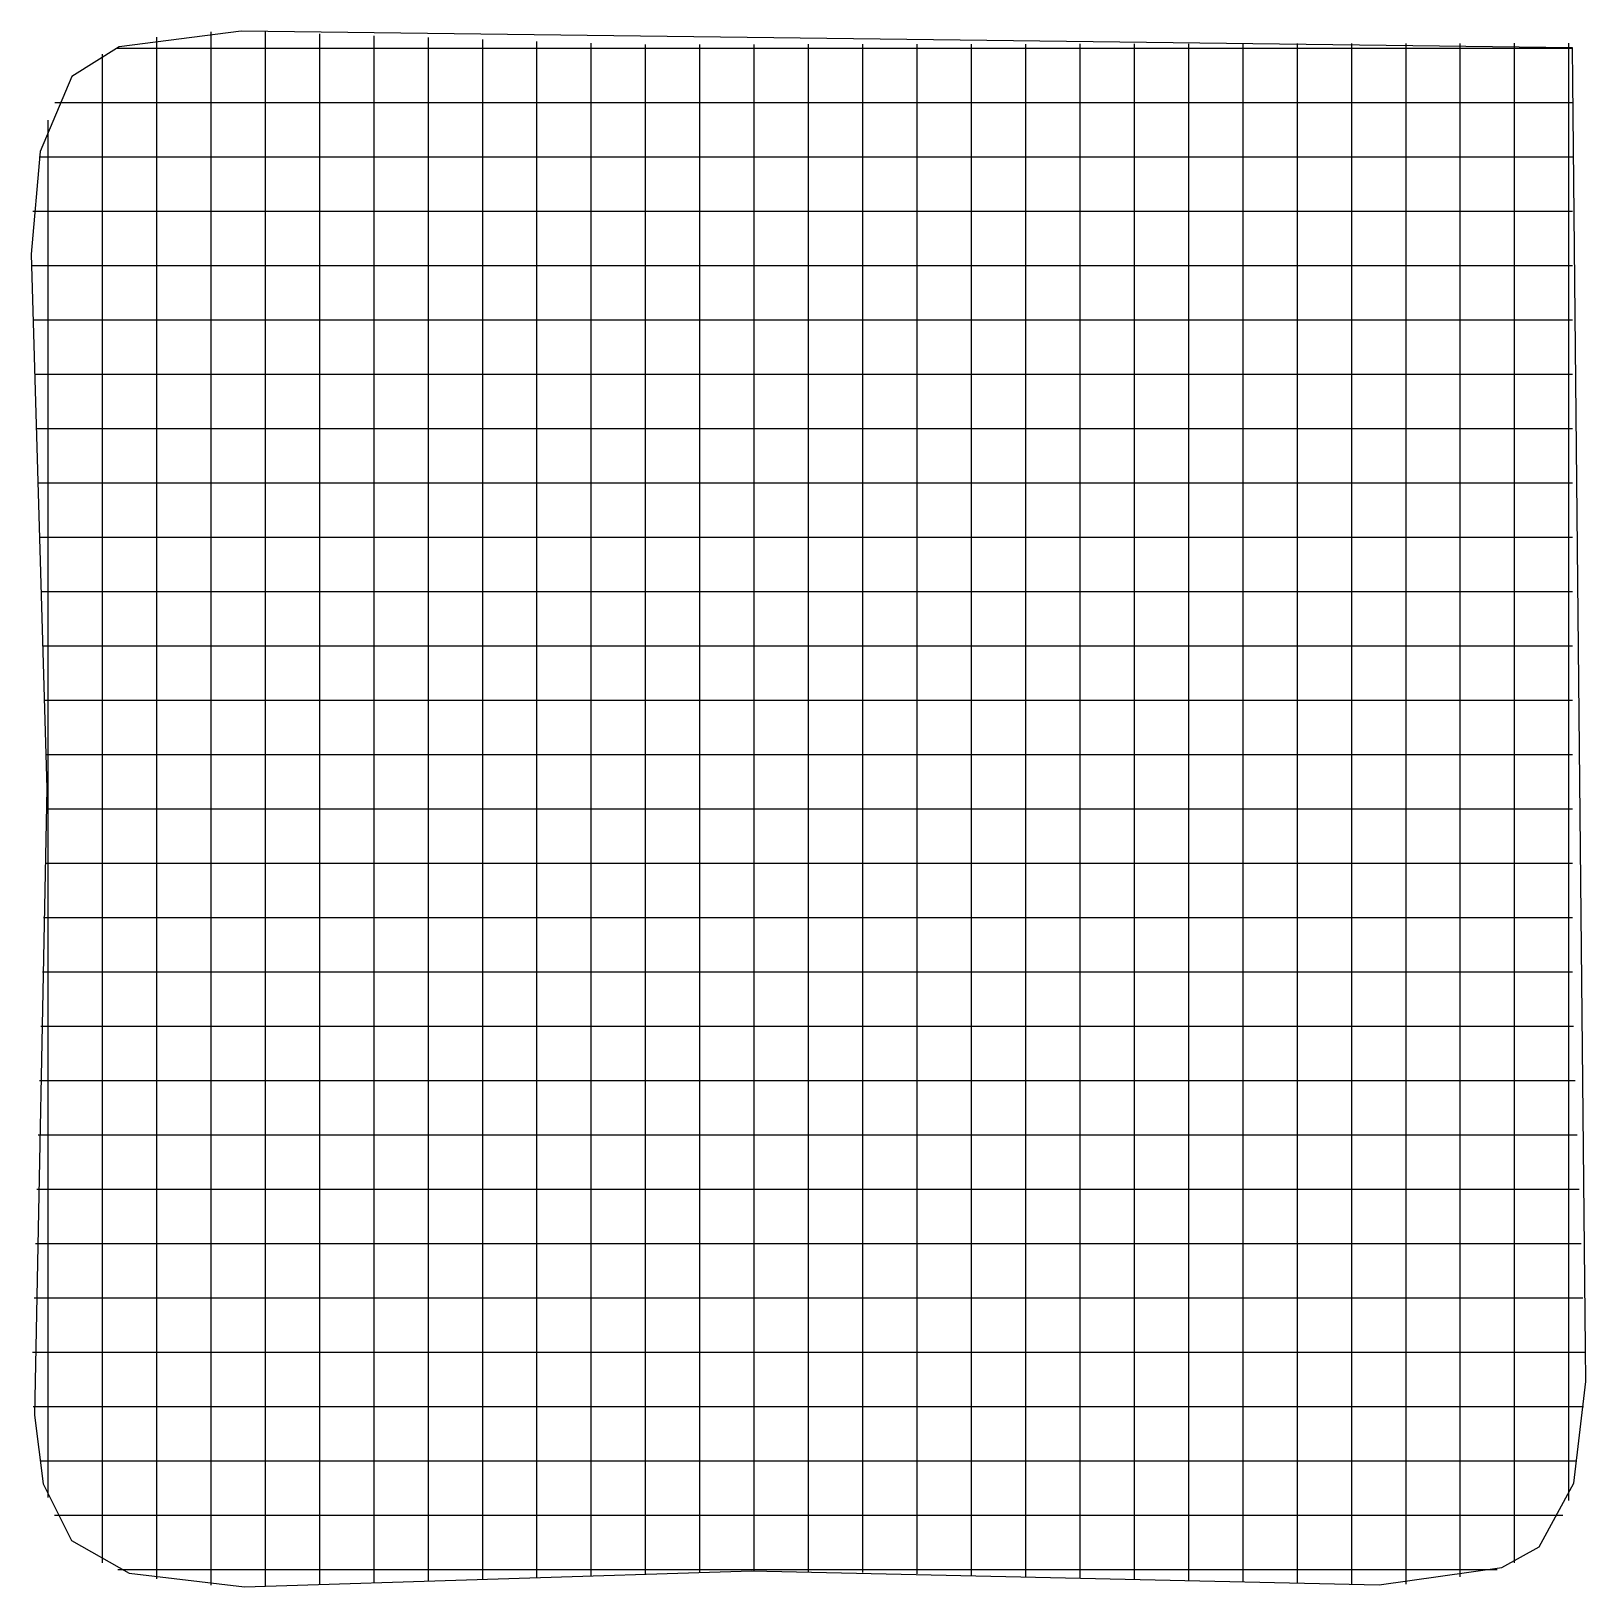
# Model space of a CAD drawing. Extents: x 0.4 to 14.7, y 0.4 to 14.7.
import ezdxf

# ---------------------------------------------------------------- set-up
doc = ezdxf.new("R2010")
doc.units = 0

msp = doc.modelspace()

# ---------------------------------------------------------------- linework, layer by layer
for p, q in [((2.370609, 14.749285), (1.247263, 14.603876)), ((2.370609, 14.749285), (1.247263, 14.603876)), ((14.62622, 14.59524), (2.370609, 14.749285)), ((14.62622, 14.59524), (2.370609, 14.749285)), ((1.592849, 14.565323), (1.592849, 14.695)), ((2.092849, 14.743), (2.092849, 14.744)), ((2.092849, 14.613323), (2.092849, 14.743)), ((2.092849, 13.820187), (2.092849, 14.613323)), ((2.592849, 14.612323), (2.592849, 14.742)), ((2.592849, 13.814645), (2.592849, 14.612323)), ((3.092849, 14.594323), (3.092849, 14.724)), ((3.592849, 14.577323), (3.592849, 14.707)), ((4.092849, 14.55989), (4.092849, 14.689568)), ((4.592849, 14.542323), (4.592849, 14.672)), ((5.092849, 14.525323), (5.092849, 14.655)), ((5.592849, 14.507323), (5.592849, 14.637)), ((6.092849, 14.495323), (6.092849, 14.625)), ((6.592849, 14.496323), (6.592849, 14.626)), ((7.092849, 14.497323), (7.092849, 14.627)), ((7.592849, 14.498323), (7.592849, 14.628)), ((8.092849, 14.498323), (8.092849, 14.628)), ((8.592849, 14.499323), (8.592849, 14.629)), ((9.092849, 14.500323), (9.092849, 14.63)), ((9.592849, 14.500323), (9.592849, 14.63)), ((10.092849, 14.501323), (10.092849, 14.631)), ((10.592849, 14.502323), (10.592849, 14.632)), ((11.092849, 14.503323), (11.092849, 14.633)), ((11.592849, 14.503323), (11.592849, 14.633)), ((12.092849, 14.504323), (12.092849, 14.634)), ((12.592849, 14.505323), (12.592849, 14.635)), ((13.092849, 14.506323), (13.092849, 14.635568)), ((13.592849, 14.506323), (13.592849, 14.636)), ((14.092849, 14.507323), (14.092849, 14.637)), ((14.592849, 14.508323), (14.592849, 14.638)), ((1.247263, 14.603876), (0.810149, 14.33044)), ((1.247263, 14.603876), (0.810149, 14.33044)), ((1.092849, 14.40689), (1.092849, 14.536568)), ((1.221, 14.592238), (1.350677, 14.592238)), ((1.221, 14.592238), (1.350677, 14.592238)), ((1.350677, 14.592238), (1.637387, 14.592238)), ((1.592849, 13.832368), (1.592849, 14.565323)), ((1.637387, 14.592238), (1.80771, 14.592238)), ((1.80771, 14.592238), (2.456097, 14.592238)), ((2.456097, 14.592238), (3.30771, 14.592238)), ((3.092849, 13.815948), (3.092849, 14.594323)), ((3.30771, 14.592238), (3.437387, 14.592238)), ((3.437387, 14.592238), (3.60771, 14.592238)), ((3.592849, 13.817684), (3.592849, 14.577323)), ((3.60771, 14.592238), (4.256097, 14.592238)), ((4.092849, 13.818419), (4.092849, 14.55989)), ((4.256097, 14.592238), (5.10771, 14.592238)), ((4.592849, 13.820155), (4.592849, 14.542323)), ((5.092849, 13.82189), (5.092849, 14.525323)), ((5.10771, 14.592238), (5.237387, 14.592238)), ((5.237387, 14.592238), (5.40771, 14.592238)), ((5.40771, 14.592238), (5.774265, 14.592238)), ((5.592849, 13.823194), (5.592849, 14.507323)), ((5.774265, 14.592238), (5.903942, 14.592238)), ((5.903942, 14.592238), (6.755555, 14.592238)), ((6.092849, 13.82709), (6.092849, 14.495323)), ((6.592849, 13.836039), (6.592849, 14.496323)), ((6.755555, 14.592238), (7.403942, 14.592238)), ((7.092849, 13.845555), (7.092849, 14.497323)), ((7.403942, 14.592238), (7.574265, 14.592238)), ((7.574265, 14.592238), (7.703942, 14.592238)), ((7.592849, 13.843716), (7.592849, 14.498323)), ((7.703942, 14.592238), (8.555555, 14.592238)), ((8.092849, 13.836903), (8.092849, 14.498323)), ((8.555555, 14.592238), (9.203942, 14.592238)), ((8.592849, 13.830523), (8.592849, 14.499323)), ((9.092849, 13.824142), (9.092849, 14.500323)), ((9.203942, 14.592238), (9.374265, 14.592238)), ((9.374265, 14.592238), (9.503942, 14.592238)), ((9.503942, 14.592238), (10.355555, 14.592238)), ((9.592849, 13.817329), (9.592849, 14.500323)), ((10.092849, 13.810948), (10.092849, 14.501323)), ((10.355555, 14.592238), (11.003942, 14.592238)), ((10.592849, 13.804568), (10.592849, 14.502323)), ((11.003942, 14.592238), (11.174265, 14.592238)), ((11.092849, 13.798187), (11.092849, 14.503323)), ((11.174265, 14.592238), (11.303942, 14.592238)), ((11.303942, 14.592238), (12.155555, 14.592238)), ((11.592849, 13.791374), (11.592849, 14.503323)), ((12.092849, 13.784994), (12.092849, 14.504323)), ((12.155555, 14.592238), (12.803942, 14.592238)), ((12.592849, 13.778613), (12.592849, 14.505323)), ((12.803942, 14.592238), (12.974265, 14.592238)), ((12.974265, 14.592238), (13.103942, 14.592238)), ((13.092849, 13.779045), (13.092849, 14.506323)), ((13.103942, 14.592238), (13.955555, 14.592238)), ((13.592849, 13.817652), (13.592849, 14.506323)), ((13.955555, 14.592238), (14.455677, 14.592238)), ((14.092849, 13.892458), (14.092849, 14.507323)), ((14.455677, 14.592238), (14.626, 14.592238)), ((14.592849, 14.217639), (14.592849, 14.508323)), ((14.748906, 2.32052), (14.62622, 14.59524)), ((14.748906, 2.32052), (14.62622, 14.59524)), ((0.810149, 14.33044), (0.519679, 13.642388)), ((0.810149, 14.33044), (0.519679, 13.642388)), ((1.092849, 13.8488), (1.092849, 14.40689)), ((14.592849, 14.047884), (14.592849, 14.217639)), ((0.654, 14.092238), (0.783677, 14.092238)), ((0.654, 14.092238), (0.783677, 14.092238)), ((0.783677, 14.092238), (1.392297, 14.092238)), ((1.392297, 14.092238), (2.040684, 14.092238)), ((2.040684, 14.092238), (2.211006, 14.092238)), ((2.211006, 14.092238), (2.340684, 14.092238)), ((2.340684, 14.092238), (3.192297, 14.092238)), ((3.192297, 14.092238), (3.840684, 14.092238)), ((3.840684, 14.092238), (4.011006, 14.092238)), ((4.011006, 14.092238), (4.140684, 14.092238)), ((4.140684, 14.092238), (4.992297, 14.092238)), ((4.992297, 14.092238), (5.640684, 14.092238)), ((5.640684, 14.092238), (5.811006, 14.092238)), ((5.811006, 14.092238), (5.940684, 14.092238)), ((5.940684, 14.092238), (6.792297, 14.092238)), ((6.792297, 14.092238), (7.440684, 14.092238)), ((7.440684, 14.092238), (7.611006, 14.092238)), ((7.611006, 14.092238), (7.740684, 14.092238)), ((7.740684, 14.092238), (8.592297, 14.092238)), ((8.592297, 14.092238), (9.240684, 14.092238)), ((9.240684, 14.092238), (9.411006, 14.092238)), ((9.411006, 14.092238), (9.540684, 14.092238)), ((9.540684, 14.092238), (10.392297, 14.092238)), ((10.392297, 14.092238), (11.040684, 14.092238)), ((11.040684, 14.092238), (11.211006, 14.092238)), ((11.211006, 14.092238), (11.340684, 14.092238)), ((11.340684, 14.092238), (12.192297, 14.092238)), ((12.192297, 14.092238), (12.840684, 14.092238)), ((12.840684, 14.092238), (13.011006, 14.092238)), ((13.011006, 14.092238), (13.140684, 14.092238)), ((13.140684, 14.092238), (13.992297, 14.092238)), ((13.992297, 14.092238), (14.455677, 14.092238)), ((14.455677, 14.092238), (14.626, 14.092238)), ((14.592849, 13.399497), (14.592849, 14.047884)), ((0.592849, 13.886433), (0.592849, 13.929)), ((14.092849, 13.244071), (14.092849, 13.892458)), ((0.592849, 13.756701), (0.592849, 13.886433)), ((0.592849, 12.905129), (0.592849, 13.756701)), ((1.092849, 13.200413), (1.092849, 13.8488)), ((1.592849, 13.183981), (1.592849, 13.832368)), ((2.092849, 13.1718), (2.092849, 13.820187)), ((2.592849, 13.165826), (2.592849, 13.814645)), ((3.092849, 13.167561), (3.092849, 13.815948)), ((3.592849, 13.169297), (3.592849, 13.817684)), ((4.092849, 13.170032), (4.092849, 13.818419)), ((4.592849, 13.171768), (4.592849, 13.820155)), ((5.092849, 13.173503), (5.092849, 13.82189)), ((5.592849, 13.174806), (5.592849, 13.823194)), ((6.092849, 13.178703), (6.092849, 13.82709)), ((6.592849, 13.187652), (6.592849, 13.836039)), ((7.092849, 13.197168), (7.092849, 13.845555)), ((7.592849, 13.194897), (7.592849, 13.843716)), ((8.092849, 13.188516), (8.092849, 13.836903)), ((8.592849, 13.182135), (8.592849, 13.830523)), ((9.092849, 13.175755), (9.092849, 13.824142)), ((9.592849, 13.168942), (9.592849, 13.817329)), ((10.092849, 13.162561), (10.092849, 13.810948)), ((10.592849, 13.156181), (10.592849, 13.804568)), ((11.092849, 13.149368), (11.092849, 13.798187)), ((11.592849, 13.142987), (11.592849, 13.791374)), ((12.092849, 13.136606), (12.092849, 13.784994)), ((12.592849, 13.130226), (12.592849, 13.778613)), ((13.092849, 13.130226), (13.092849, 13.779045)), ((13.592849, 13.169265), (13.592849, 13.817652)), ((0.519679, 13.642388), (0.435638, 12.697208)), ((0.519679, 13.642388), (0.435638, 12.697208)), ((0.511, 13.592238), (0.640677, 13.592238)), ((0.511, 13.592238), (0.640677, 13.592238)), ((0.640677, 13.592238), (1.330484, 13.592238)), ((1.330484, 13.592238), (1.978871, 13.592238)), ((1.978871, 13.592238), (2.149194, 13.592238)), ((2.149194, 13.592238), (2.278871, 13.592238)), ((2.278871, 13.592238), (3.130484, 13.592238)), ((3.130484, 13.592238), (3.778871, 13.592238)), ((3.778871, 13.592238), (3.949194, 13.592238)), ((3.949194, 13.592238), (4.078871, 13.592238)), ((4.078871, 13.592238), (4.930484, 13.592238)), ((4.930484, 13.592238), (5.578871, 13.592238)), ((5.578871, 13.592238), (5.749194, 13.592238)), ((5.749194, 13.592238), (5.878871, 13.592238)), ((5.878871, 13.592238), (6.730484, 13.592238)), ((6.730484, 13.592238), (7.378871, 13.592238)), ((7.378871, 13.592238), (7.549194, 13.592238)), ((7.549194, 13.592238), (7.678871, 13.592238)), ((7.678871, 13.592238), (8.530484, 13.592238)), ((8.530484, 13.592238), (9.178871, 13.592238)), ((9.178871, 13.592238), (9.349194, 13.592238)), ((9.349194, 13.592238), (9.478871, 13.592238)), ((9.478871, 13.592238), (10.330484, 13.592238)), ((10.330484, 13.592238), (10.978871, 13.592238)), ((10.978871, 13.592238), (11.149194, 13.592238)), ((11.149194, 13.592238), (11.278871, 13.592238)), ((11.278871, 13.592238), (12.130484, 13.592238)), ((12.130484, 13.592238), (12.778871, 13.592238)), ((12.778871, 13.592238), (12.949194, 13.592238)), ((12.949194, 13.592238), (13.078871, 13.592238)), ((13.078871, 13.592238), (13.930484, 13.592238)), ((13.930484, 13.592238), (14.455677, 13.592238)), ((14.455677, 13.592238), (14.626, 13.592238)), ((14.592849, 12.547316), (14.592849, 13.399497)), ((1.092849, 13.03009), (1.092849, 13.200413)), ((1.592849, 13.013658), (1.592849, 13.183981)), ((5.092849, 13.003181), (5.092849, 13.173503)), ((5.592849, 13.004484), (5.592849, 13.174806)), ((6.092849, 13.008381), (6.092849, 13.178703)), ((6.592849, 13.017897), (6.592849, 13.187652)), ((7.092849, 13.026845), (7.092849, 13.197168)), ((7.592849, 13.024574), (7.592849, 13.194897)), ((8.092849, 13.018194), (8.092849, 13.188516)), ((8.592849, 13.011813), (8.592849, 13.182135)), ((9.092849, 13.005432), (9.092849, 13.175755)), ((14.092849, 13.073748), (14.092849, 13.244071)), ((0.451, 13.092238), (0.580677, 13.092238)), ((0.451, 13.092238), (0.580677, 13.092238)), ((0.580677, 13.092238), (1.304548, 13.092238)), ((1.092849, 12.900413), (1.092849, 13.03009)), ((1.304548, 13.092238), (1.952935, 13.092238)), ((1.952935, 13.092238), (2.123258, 13.092238)), ((2.092849, 13.002045), (2.092849, 13.1718)), ((2.123258, 13.092238), (2.252935, 13.092238)), ((2.252935, 13.092238), (3.104548, 13.092238)), ((2.592849, 12.995503), (2.592849, 13.165826)), ((3.092849, 12.997239), (3.092849, 13.167561)), ((3.104548, 13.092238), (3.752935, 13.092238)), ((3.592849, 12.998974), (3.592849, 13.169297)), ((3.752935, 13.092238), (3.923258, 13.092238)), ((3.923258, 13.092238), (4.052935, 13.092238)), ((4.052935, 13.092238), (4.904548, 13.092238)), ((4.092849, 13.000277), (4.092849, 13.170032)), ((4.592849, 13.001445), (4.592849, 13.171768)), ((4.904548, 13.092238), (5.552935, 13.092238)), ((5.552935, 13.092238), (5.723258, 13.092238)), ((5.723258, 13.092238), (5.852935, 13.092238)), ((5.852935, 13.092238), (6.704548, 13.092238)), ((6.704548, 13.092238), (7.352935, 13.092238)), ((7.352935, 13.092238), (7.523258, 13.092238)), ((7.523258, 13.092238), (7.652935, 13.092238)), ((7.652935, 13.092238), (8.504548, 13.092238)), ((8.504548, 13.092238), (9.152935, 13.092238)), ((9.152935, 13.092238), (9.323258, 13.092238)), ((9.323258, 13.092238), (9.452935, 13.092238)), ((9.452935, 13.092238), (10.304548, 13.092238)), ((9.592849, 12.998619), (9.592849, 13.168942)), ((10.092849, 12.992239), (10.092849, 13.162561)), ((10.304548, 13.092238), (10.952935, 13.092238)), ((10.592849, 12.985858), (10.592849, 13.156181)), ((10.952935, 13.092238), (11.123258, 13.092238)), ((11.092849, 12.979045), (11.092849, 13.149368)), ((11.123258, 13.092238), (11.252935, 13.092238)), ((11.252935, 13.092238), (12.104548, 13.092238)), ((11.592849, 12.972665), (11.592849, 13.142987)), ((12.092849, 12.966284), (12.092849, 13.136606)), ((12.104548, 13.092238), (12.752935, 13.092238)), ((12.592849, 12.959903), (12.592849, 13.130226)), ((12.752935, 13.092238), (12.923258, 13.092238)), ((12.923258, 13.092238), (13.052935, 13.092238)), ((13.052935, 13.092238), (13.904548, 13.092238)), ((13.092849, 12.959903), (13.092849, 13.130226)), ((13.592849, 12.998942), (13.592849, 13.169265)), ((13.904548, 13.092238), (14.455677, 13.092238)), ((14.092849, 12.944071), (14.092849, 13.073748)), ((14.455677, 13.092238), (14.626, 13.092238)), ((0.592849, 12.256742), (0.592849, 12.905129)), ((1.092849, 12.0488), (1.092849, 12.900413)), ((1.592849, 12.883981), (1.592849, 13.013658)), ((2.092849, 12.872368), (2.092849, 13.002045)), ((2.592849, 12.866258), (2.592849, 12.995503)), ((3.092849, 12.867561), (3.092849, 12.997239)), ((3.592849, 12.869297), (3.592849, 12.998974)), ((4.092849, 12.8706), (4.092849, 13.000277)), ((4.592849, 12.871768), (4.592849, 13.001445)), ((5.092849, 12.873503), (5.092849, 13.003181)), ((5.592849, 12.874806), (5.592849, 13.004484)), ((6.092849, 12.878703), (6.092849, 13.008381)), ((6.592849, 12.888219), (6.592849, 13.017897)), ((6.592849, 12.036039), (6.592849, 12.888219)), ((7.092849, 12.897168), (7.092849, 13.026845)), ((7.092849, 12.045555), (7.092849, 12.897168)), ((7.592849, 12.895329), (7.592849, 13.024574)), ((7.592849, 12.043716), (7.592849, 12.895329)), ((8.092849, 12.888516), (8.092849, 13.018194)), ((8.092849, 12.036903), (8.092849, 12.888516)), ((8.592849, 12.882135), (8.592849, 13.011813)), ((9.092849, 12.875755), (9.092849, 13.005432)), ((9.592849, 12.868942), (9.592849, 12.998619)), ((10.092849, 12.862561), (10.092849, 12.992239)), ((10.592849, 12.856181), (10.592849, 12.985858)), ((11.092849, 12.8498), (11.092849, 12.979045)), ((11.592849, 12.842987), (11.592849, 12.972665)), ((12.092849, 12.836606), (12.092849, 12.966284)), ((12.592849, 12.830226), (12.592849, 12.959903)), ((13.092849, 12.830658), (13.092849, 12.959903)), ((13.592849, 12.869265), (13.592849, 12.998942)), ((14.092849, 12.092458), (14.092849, 12.944071)), ((1.592849, 12.032368), (1.592849, 12.883981)), ((2.092849, 12.020187), (2.092849, 12.872368)), ((2.592849, 12.014645), (2.592849, 12.866258)), ((3.092849, 12.015948), (3.092849, 12.867561)), ((3.592849, 12.017684), (3.592849, 12.869297)), ((4.092849, 12.018419), (4.092849, 12.8706)), ((4.592849, 12.020155), (4.592849, 12.871768)), ((5.092849, 12.02189), (5.092849, 12.873503)), ((5.592849, 12.023194), (5.592849, 12.874806)), ((6.092849, 12.02709), (6.092849, 12.878703)), ((8.592849, 12.030523), (8.592849, 12.882135)), ((9.092849, 12.024142), (9.092849, 12.875755)), ((9.592849, 12.017329), (9.592849, 12.868942)), ((10.092849, 12.010948), (10.092849, 12.862561)), ((10.592849, 12.004568), (10.592849, 12.856181)), ((11.092849, 11.998187), (11.092849, 12.8498)), ((11.592849, 11.991374), (11.592849, 12.842987)), ((12.092849, 11.984994), (12.092849, 12.836606)), ((12.592849, 11.978613), (12.592849, 12.830226)), ((13.092849, 11.979045), (13.092849, 12.830658)), ((13.592849, 12.017652), (13.592849, 12.869265)), ((0.435638, 12.697208), (0.581268, 7.779351)), ((0.435638, 12.697208), (0.581268, 7.779351)), ((0.438, 12.592238), (0.567677, 12.592238)), ((0.438, 12.592238), (0.567677, 12.592238)), ((0.567677, 12.592238), (1.298929, 12.592238)), ((1.298929, 12.592238), (1.947316, 12.592238)), ((1.947316, 12.592238), (2.117639, 12.592238)), ((2.117639, 12.592238), (2.247316, 12.592238)), ((2.247316, 12.592238), (3.098929, 12.592238)), ((3.098929, 12.592238), (3.747316, 12.592238)), ((3.747316, 12.592238), (3.917639, 12.592238)), ((3.917639, 12.592238), (4.047316, 12.592238)), ((4.047316, 12.592238), (4.898929, 12.592238)), ((4.898929, 12.592238), (5.547316, 12.592238)), ((5.547316, 12.592238), (5.717639, 12.592238)), ((5.717639, 12.592238), (5.847316, 12.592238)), ((5.847316, 12.592238), (6.698929, 12.592238)), ((6.698929, 12.592238), (7.347316, 12.592238)), ((7.347316, 12.592238), (7.517639, 12.592238)), ((7.517639, 12.592238), (7.647316, 12.592238)), ((7.647316, 12.592238), (8.498929, 12.592238)), ((8.498929, 12.592238), (9.147316, 12.592238)), ((9.147316, 12.592238), (9.317639, 12.592238)), ((9.317639, 12.592238), (9.447316, 12.592238)), ((9.447316, 12.592238), (10.298929, 12.592238)), ((10.298929, 12.592238), (10.947316, 12.592238)), ((10.947316, 12.592238), (11.117639, 12.592238)), ((11.117639, 12.592238), (11.247316, 12.592238)), ((11.247316, 12.592238), (12.098929, 12.592238)), ((12.098929, 12.592238), (12.747316, 12.592238)), ((12.747316, 12.592238), (12.917639, 12.592238)), ((12.917639, 12.592238), (13.047316, 12.592238)), ((13.047316, 12.592238), (13.898929, 12.592238)), ((13.898929, 12.592238), (14.455677, 12.592238)), ((14.455677, 12.592238), (14.626, 12.592238)), ((14.592849, 12.417639), (14.592849, 12.547316)), ((14.592849, 12.247884), (14.592849, 12.417639)), ((0.592849, 12.086419), (0.592849, 12.256742)), ((14.592849, 11.599497), (14.592849, 12.247884)), ((0.453, 12.092238), (0.582677, 12.092238)), ((0.453, 12.092238), (0.582677, 12.092238)), ((0.582677, 12.092238), (1.305413, 12.092238)), ((0.592849, 11.956742), (0.592849, 12.086419)), ((1.092849, 11.400413), (1.092849, 12.0488)), ((1.305413, 12.092238), (1.9538, 12.092238)), ((1.592849, 11.383981), (1.592849, 12.032368)), ((1.9538, 12.092238), (2.124123, 12.092238)), ((2.124123, 12.092238), (2.2538, 12.092238)), ((2.2538, 12.092238), (3.105413, 12.092238)), ((3.105413, 12.092238), (3.7538, 12.092238)), ((3.7538, 12.092238), (3.924123, 12.092238)), ((3.924123, 12.092238), (4.0538, 12.092238)), ((4.0538, 12.092238), (4.905413, 12.092238)), ((4.905413, 12.092238), (5.5538, 12.092238)), ((5.5538, 12.092238), (5.724123, 12.092238)), ((5.724123, 12.092238), (5.8538, 12.092238)), ((5.8538, 12.092238), (6.705413, 12.092238)), ((6.592849, 11.387652), (6.592849, 12.036039)), ((6.705413, 12.092238), (7.3538, 12.092238)), ((7.092849, 11.397168), (7.092849, 12.045555)), ((7.3538, 12.092238), (7.524123, 12.092238)), ((7.524123, 12.092238), (7.6538, 12.092238)), ((7.592849, 11.394897), (7.592849, 12.043716)), ((7.6538, 12.092238), (8.505413, 12.092238)), ((8.092849, 11.388516), (8.092849, 12.036903)), ((8.505413, 12.092238), (9.1538, 12.092238)), ((8.592849, 11.382135), (8.592849, 12.030523)), ((9.1538, 12.092238), (9.324123, 12.092238)), ((9.324123, 12.092238), (9.4538, 12.092238)), ((9.4538, 12.092238), (10.305413, 12.092238)), ((10.305413, 12.092238), (10.9538, 12.092238)), ((10.9538, 12.092238), (11.124123, 12.092238)), ((11.124123, 12.092238), (11.2538, 12.092238)), ((11.2538, 12.092238), (12.105413, 12.092238)), ((12.105413, 12.092238), (12.7538, 12.092238)), ((12.7538, 12.092238), (12.924123, 12.092238)), ((12.924123, 12.092238), (13.0538, 12.092238)), ((13.0538, 12.092238), (13.905413, 12.092238)), ((13.905413, 12.092238), (14.455677, 12.092238)), ((14.092849, 11.444071), (14.092849, 12.092458)), ((14.455677, 12.092238), (14.626, 12.092238)), ((0.592849, 11.105129), (0.592849, 11.956742)), ((2.092849, 11.3718), (2.092849, 12.020187)), ((2.592849, 11.365826), (2.592849, 12.014645)), ((3.092849, 11.367561), (3.092849, 12.015948)), ((3.592849, 11.369297), (3.592849, 12.017684)), ((4.092849, 11.370032), (4.092849, 12.018419)), ((4.592849, 11.371768), (4.592849, 12.020155)), ((5.092849, 11.373503), (5.092849, 12.02189)), ((5.592849, 11.374806), (5.592849, 12.023194)), ((6.092849, 11.378703), (6.092849, 12.02709)), ((9.092849, 11.375755), (9.092849, 12.024142)), ((9.592849, 11.368942), (9.592849, 12.017329)), ((10.092849, 11.362561), (10.092849, 12.010948)), ((10.592849, 11.356181), (10.592849, 12.004568)), ((11.092849, 11.349368), (11.092849, 11.998187)), ((11.592849, 11.342987), (11.592849, 11.991374)), ((12.092849, 11.336606), (12.092849, 11.984994)), ((12.592849, 11.330226), (12.592849, 11.978613)), ((13.092849, 11.330226), (13.092849, 11.979045)), ((13.592849, 11.369265), (13.592849, 12.017652)), ((14.592849, 10.747316), (14.592849, 11.599497)), ((0.468, 11.592238), (0.597677, 11.592238)), ((0.468, 11.592238), (0.597677, 11.592238)), ((0.597677, 11.592238), (1.311897, 11.592238)), ((1.311897, 11.592238), (1.960284, 11.592238)), ((1.960284, 11.592238), (2.130606, 11.592238)), ((2.130606, 11.592238), (2.260284, 11.592238)), ((2.260284, 11.592238), (3.111897, 11.592238)), ((3.111897, 11.592238), (3.760284, 11.592238)), ((3.760284, 11.592238), (3.930606, 11.592238)), ((3.930606, 11.592238), (4.060284, 11.592238)), ((4.060284, 11.592238), (4.911897, 11.592238)), ((4.911897, 11.592238), (5.560284, 11.592238)), ((5.560284, 11.592238), (5.730606, 11.592238)), ((5.730606, 11.592238), (5.860284, 11.592238)), ((5.860284, 11.592238), (6.711897, 11.592238)), ((6.711897, 11.592238), (7.360284, 11.592238)), ((7.360284, 11.592238), (7.530606, 11.592238)), ((7.530606, 11.592238), (7.660284, 11.592238)), ((7.660284, 11.592238), (8.511897, 11.592238)), ((8.511897, 11.592238), (9.160284, 11.592238)), ((9.160284, 11.592238), (9.330606, 11.592238)), ((9.330606, 11.592238), (9.460284, 11.592238)), ((9.460284, 11.592238), (10.311897, 11.592238)), ((10.311897, 11.592238), (10.960284, 11.592238)), ((10.960284, 11.592238), (11.130606, 11.592238)), ((11.130606, 11.592238), (11.260284, 11.592238)), ((11.260284, 11.592238), (12.111897, 11.592238)), ((12.111897, 11.592238), (12.760284, 11.592238)), ((12.760284, 11.592238), (12.930606, 11.592238)), ((12.930606, 11.592238), (13.060284, 11.592238)), ((13.060284, 11.592238), (13.911897, 11.592238)), ((13.911897, 11.592238), (14.455677, 11.592238)), ((14.455677, 11.592238), (14.626, 11.592238)), ((1.092849, 11.23009), (1.092849, 11.400413)), ((1.592849, 11.213658), (1.592849, 11.383981)), ((2.092849, 11.202045), (2.092849, 11.3718)), ((2.592849, 11.195503), (2.592849, 11.365826)), ((3.092849, 11.197239), (3.092849, 11.367561)), ((3.592849, 11.198974), (3.592849, 11.369297)), ((4.092849, 11.200277), (4.092849, 11.370032)), ((4.592849, 11.201445), (4.592849, 11.371768)), ((5.092849, 11.203181), (5.092849, 11.373503)), ((5.592849, 11.204484), (5.592849, 11.374806)), ((6.092849, 11.208381), (6.092849, 11.378703)), ((6.592849, 11.217897), (6.592849, 11.387652)), ((7.092849, 11.226845), (7.092849, 11.397168)), ((7.592849, 11.224574), (7.592849, 11.394897)), ((8.092849, 11.218194), (8.092849, 11.388516)), ((8.592849, 11.211813), (8.592849, 11.382135)), ((9.092849, 11.205432), (9.092849, 11.375755)), ((9.592849, 11.198619), (9.592849, 11.368942)), ((10.092849, 11.192239), (10.092849, 11.362561)), ((10.592849, 11.185858), (10.592849, 11.356181)), ((11.092849, 11.179045), (11.092849, 11.349368)), ((11.592849, 11.172665), (11.592849, 11.342987)), ((12.092849, 11.166284), (12.092849, 11.336606)), ((12.592849, 11.159903), (12.592849, 11.330226)), ((13.092849, 11.159903), (13.092849, 11.330226)), ((13.592849, 11.198942), (13.592849, 11.369265)), ((14.092849, 11.273748), (14.092849, 11.444071)), ((1.092849, 11.100413), (1.092849, 11.23009)), ((1.592849, 11.083981), (1.592849, 11.213658)), ((2.092849, 11.072368), (2.092849, 11.202045)), ((2.592849, 11.066258), (2.592849, 11.195503)), ((3.092849, 11.067561), (3.092849, 11.197239)), ((3.592849, 11.069297), (3.592849, 11.198974)), ((4.092849, 11.0706), (4.092849, 11.200277)), ((4.592849, 11.071768), (4.592849, 11.201445)), ((5.092849, 11.073503), (5.092849, 11.203181)), ((5.592849, 11.074806), (5.592849, 11.204484)), ((6.092849, 11.078703), (6.092849, 11.208381)), ((6.592849, 11.088219), (6.592849, 11.217897)), ((7.092849, 11.097168), (7.092849, 11.226845)), ((7.592849, 11.095329), (7.592849, 11.224574)), ((8.092849, 11.088516), (8.092849, 11.218194)), ((8.592849, 11.082135), (8.592849, 11.211813)), ((9.092849, 11.075755), (9.092849, 11.205432)), ((9.592849, 11.068942), (9.592849, 11.198619)), ((10.092849, 11.062561), (10.092849, 11.192239)), ((10.592849, 11.056181), (10.592849, 11.185858)), ((11.092849, 11.0498), (11.092849, 11.179045)), ((11.592849, 11.042987), (11.592849, 11.172665)), ((13.592849, 11.069265), (13.592849, 11.198942)), ((14.092849, 11.144071), (14.092849, 11.273748)), ((0.484, 11.092238), (0.613677, 11.092238)), ((0.484, 11.092238), (0.613677, 11.092238)), ((0.592849, 10.456742), (0.592849, 11.105129)), ((0.613677, 11.092238), (1.318813, 11.092238)), ((1.092849, 10.2488), (1.092849, 11.100413)), ((1.318813, 11.092238), (1.9672, 11.092238)), ((1.592849, 10.232368), (1.592849, 11.083981)), ((1.9672, 11.092238), (2.137523, 11.092238)), ((2.092849, 10.220187), (2.092849, 11.072368)), ((2.137523, 11.092238), (2.2672, 11.092238)), ((2.2672, 11.092238), (3.118813, 11.092238)), ((2.592849, 10.214645), (2.592849, 11.066258)), ((3.092849, 10.215948), (3.092849, 11.067561)), ((3.118813, 11.092238), (3.7672, 11.092238)), ((3.592849, 10.217684), (3.592849, 11.069297)), ((3.7672, 11.092238), (3.937523, 11.092238)), ((3.937523, 11.092238), (4.0672, 11.092238)), ((4.0672, 11.092238), (4.918813, 11.092238)), ((4.092849, 10.218419), (4.092849, 11.0706)), ((4.592849, 10.220155), (4.592849, 11.071768)), ((4.918813, 11.092238), (5.5672, 11.092238)), ((5.092849, 10.22189), (5.092849, 11.073503)), ((5.5672, 11.092238), (5.737523, 11.092238)), ((5.592849, 10.223194), (5.592849, 11.074806)), ((5.737523, 11.092238), (5.8672, 11.092238)), ((5.8672, 11.092238), (6.718813, 11.092238)), ((6.092849, 10.22709), (6.092849, 11.078703)), ((6.592849, 10.236039), (6.592849, 11.088219)), ((6.718813, 11.092238), (7.3672, 11.092238)), ((7.092849, 10.245555), (7.092849, 11.097168)), ((7.3672, 11.092238), (7.537523, 11.092238)), ((7.537523, 11.092238), (7.6672, 11.092238)), ((7.592849, 10.243716), (7.592849, 11.095329)), ((7.6672, 11.092238), (8.518813, 11.092238)), ((8.092849, 10.236903), (8.092849, 11.088516)), ((8.518813, 11.092238), (9.1672, 11.092238)), ((8.592849, 10.230523), (8.592849, 11.082135)), ((9.092849, 10.224142), (9.092849, 11.075755)), ((9.1672, 11.092238), (9.337523, 11.092238)), ((9.337523, 11.092238), (9.4672, 11.092238)), ((9.4672, 11.092238), (10.318813, 11.092238)), ((9.592849, 10.217329), (9.592849, 11.068942)), ((10.092849, 10.210948), (10.092849, 11.062561)), ((10.318813, 11.092238), (10.9672, 11.092238)), ((10.592849, 10.204568), (10.592849, 11.056181)), ((10.9672, 11.092238), (11.137523, 11.092238)), ((11.092849, 10.198187), (11.092849, 11.0498)), ((11.137523, 11.092238), (11.2672, 11.092238)), ((11.2672, 11.092238), (12.118813, 11.092238)), ((11.592849, 10.191374), (11.592849, 11.042987)), ((12.092849, 11.036606), (12.092849, 11.166284)), ((12.092849, 10.184994), (12.092849, 11.036606)), ((12.118813, 11.092238), (12.7672, 11.092238)), ((12.592849, 11.030226), (12.592849, 11.159903)), ((12.592849, 10.178613), (12.592849, 11.030226)), ((12.7672, 11.092238), (12.937523, 11.092238)), ((12.937523, 11.092238), (13.0672, 11.092238)), ((13.0672, 11.092238), (13.918813, 11.092238)), ((13.092849, 11.030658), (13.092849, 11.159903)), ((13.092849, 10.179045), (13.092849, 11.030658)), ((13.592849, 10.217652), (13.592849, 11.069265)), ((13.918813, 11.092238), (14.455677, 11.092238)), ((14.092849, 10.292458), (14.092849, 11.144071)), ((14.455677, 11.092238), (14.626, 11.092238)), ((14.592849, 10.617639), (14.592849, 10.747316)), ((14.592849, 10.447884), (14.592849, 10.617639)), ((0.499, 10.592238), (0.628677, 10.592238)), ((0.499, 10.592238), (0.628677, 10.592238)), ((0.592849, 10.286419), (0.592849, 10.456742)), ((0.628677, 10.592238), (1.325297, 10.592238)), ((1.325297, 10.592238), (1.973684, 10.592238)), ((1.973684, 10.592238), (2.144006, 10.592238)), ((2.144006, 10.592238), (2.273684, 10.592238)), ((2.273684, 10.592238), (3.125297, 10.592238)), ((3.125297, 10.592238), (3.773684, 10.592238)), ((3.773684, 10.592238), (3.944006, 10.592238)), ((3.944006, 10.592238), (4.073684, 10.592238)), ((4.073684, 10.592238), (4.925297, 10.592238)), ((4.925297, 10.592238), (5.573684, 10.592238)), ((5.573684, 10.592238), (5.744006, 10.592238)), ((5.744006, 10.592238), (5.873684, 10.592238)), ((5.873684, 10.592238), (6.725297, 10.592238)), ((6.725297, 10.592238), (7.373684, 10.592238)), ((7.373684, 10.592238), (7.544006, 10.592238)), ((7.544006, 10.592238), (7.673684, 10.592238)), ((7.673684, 10.592238), (8.525297, 10.592238)), ((8.525297, 10.592238), (9.173684, 10.592238)), ((9.173684, 10.592238), (9.344006, 10.592238)), ((9.344006, 10.592238), (9.473684, 10.592238)), ((9.473684, 10.592238), (10.325297, 10.592238)), ((10.325297, 10.592238), (10.973684, 10.592238)), ((10.973684, 10.592238), (11.144006, 10.592238)), ((11.144006, 10.592238), (11.273684, 10.592238)), ((11.273684, 10.592238), (12.125297, 10.592238)), ((12.125297, 10.592238), (12.773684, 10.592238)), ((12.773684, 10.592238), (12.944006, 10.592238)), ((12.944006, 10.592238), (13.073684, 10.592238)), ((13.073684, 10.592238), (13.925297, 10.592238)), ((13.925297, 10.592238), (14.455677, 10.592238)), ((14.455677, 10.592238), (14.626, 10.592238)), ((14.592849, 9.799497), (14.592849, 10.447884)), ((0.592849, 10.156742), (0.592849, 10.286419)), ((1.092849, 9.600413), (1.092849, 10.2488)), ((1.592849, 9.583981), (1.592849, 10.232368)), ((2.092849, 9.5718), (2.092849, 10.220187)), ((2.592849, 9.565826), (2.592849, 10.214645)), ((3.092849, 9.567561), (3.092849, 10.215948)), ((3.592849, 9.569297), (3.592849, 10.217684)), ((4.092849, 9.570032), (4.092849, 10.218419)), ((4.592849, 9.571768), (4.592849, 10.220155)), ((5.092849, 9.573503), (5.092849, 10.22189)), ((5.592849, 9.574806), (5.592849, 10.223194)), ((6.092849, 9.578703), (6.092849, 10.22709)), ((6.592849, 9.587652), (6.592849, 10.236039)), ((7.092849, 9.597168), (7.092849, 10.245555)), ((7.592849, 9.594897), (7.592849, 10.243716)), ((8.092849, 9.588516), (8.092849, 10.236903)), ((8.592849, 9.582135), (8.592849, 10.230523)), ((9.092849, 9.575755), (9.092849, 10.224142)), ((9.592849, 9.568942), (9.592849, 10.217329)), ((10.092849, 9.562561), (10.092849, 10.210948)), ((10.592849, 9.556181), (10.592849, 10.204568)), ((11.092849, 9.549368), (11.092849, 10.198187)), ((11.592849, 9.542987), (11.592849, 10.191374)), ((12.092849, 9.536606), (12.092849, 10.184994)), ((12.592849, 9.530226), (12.592849, 10.178613)), ((13.092849, 9.530226), (13.092849, 10.179045)), ((13.592849, 9.569265), (13.592849, 10.217652)), ((14.092849, 9.644071), (14.092849, 10.292458)), ((0.514, 10.092238), (0.643677, 10.092238)), ((0.514, 10.092238), (0.643677, 10.092238)), ((0.592849, 9.305129), (0.592849, 10.156742)), ((0.643677, 10.092238), (1.331781, 10.092238)), ((1.331781, 10.092238), (1.980168, 10.092238)), ((1.980168, 10.092238), (2.15049, 10.092238)), ((2.15049, 10.092238), (2.280168, 10.092238)), ((2.280168, 10.092238), (3.131781, 10.092238)), ((3.131781, 10.092238), (3.780168, 10.092238)), ((3.780168, 10.092238), (3.95049, 10.092238)), ((3.95049, 10.092238), (4.080168, 10.092238)), ((4.080168, 10.092238), (4.931781, 10.092238)), ((4.931781, 10.092238), (5.580168, 10.092238)), ((5.580168, 10.092238), (5.75049, 10.092238)), ((5.75049, 10.092238), (5.880168, 10.092238)), ((5.880168, 10.092238), (6.731781, 10.092238)), ((6.731781, 10.092238), (7.380168, 10.092238)), ((7.380168, 10.092238), (7.55049, 10.092238)), ((7.55049, 10.092238), (7.680168, 10.092238)), ((7.680168, 10.092238), (8.531781, 10.092238)), ((8.531781, 10.092238), (9.180168, 10.092238)), ((9.180168, 10.092238), (9.35049, 10.092238)), ((9.35049, 10.092238), (9.480168, 10.092238)), ((9.480168, 10.092238), (10.331781, 10.092238)), ((10.331781, 10.092238), (10.980168, 10.092238)), ((10.980168, 10.092238), (11.15049, 10.092238)), ((11.15049, 10.092238), (11.280168, 10.092238)), ((11.280168, 10.092238), (12.131781, 10.092238)), ((12.131781, 10.092238), (12.780168, 10.092238)), ((12.780168, 10.092238), (12.95049, 10.092238)), ((12.95049, 10.092238), (13.080168, 10.092238)), ((13.080168, 10.092238), (13.931781, 10.092238)), ((13.931781, 10.092238), (14.455677, 10.092238)), ((14.455677, 10.092238), (14.626, 10.092238)), ((14.592849, 8.947316), (14.592849, 9.799497)), ((1.092849, 9.43009), (1.092849, 9.600413)), ((7.092849, 9.426845), (7.092849, 9.597168)), ((7.592849, 9.424574), (7.592849, 9.594897)), ((14.092849, 9.473748), (14.092849, 9.644071)), ((0.529, 9.592238), (0.658677, 9.592238)), ((0.529, 9.592238), (0.658677, 9.592238)), ((0.658677, 9.592238), (1.338265, 9.592238)), ((1.338265, 9.592238), (1.987084, 9.592238)), ((1.592849, 9.413658), (1.592849, 9.583981)), ((1.987084, 9.592238), (2.157406, 9.592238)), ((2.092849, 9.402045), (2.092849, 9.5718)), ((2.157406, 9.592238), (2.286652, 9.592238)), ((2.286652, 9.592238), (3.138265, 9.592238)), ((2.592849, 9.395503), (2.592849, 9.565826)), ((3.092849, 9.397239), (3.092849, 9.567561)), ((3.138265, 9.592238), (3.787084, 9.592238)), ((3.592849, 9.398974), (3.592849, 9.569297)), ((3.787084, 9.592238), (3.957406, 9.592238)), ((3.957406, 9.592238), (4.086652, 9.592238)), ((4.086652, 9.592238), (4.938265, 9.592238)), ((4.092849, 9.400277), (4.092849, 9.570032)), ((4.592849, 9.401445), (4.592849, 9.571768)), ((4.938265, 9.592238), (5.587084, 9.592238)), ((5.092849, 9.403181), (5.092849, 9.573503)), ((5.587084, 9.592238), (5.757406, 9.592238)), ((5.592849, 9.404484), (5.592849, 9.574806)), ((5.757406, 9.592238), (5.886652, 9.592238)), ((5.886652, 9.592238), (6.738265, 9.592238)), ((6.092849, 9.408381), (6.092849, 9.578703)), ((6.592849, 9.417897), (6.592849, 9.587652)), ((6.738265, 9.592238), (7.387084, 9.592238)), ((7.387084, 9.592238), (7.557406, 9.592238)), ((7.557406, 9.592238), (7.686652, 9.592238)), ((7.686652, 9.592238), (8.538265, 9.592238)), ((8.092849, 9.418194), (8.092849, 9.588516)), ((8.538265, 9.592238), (9.187084, 9.592238)), ((8.592849, 9.411813), (8.592849, 9.582135)), ((9.092849, 9.405432), (9.092849, 9.575755)), ((9.187084, 9.592238), (9.357406, 9.592238)), ((9.357406, 9.592238), (9.486652, 9.592238)), ((9.486652, 9.592238), (10.338265, 9.592238)), ((9.592849, 9.398619), (9.592849, 9.568942)), ((10.092849, 9.392239), (10.092849, 9.562561)), ((10.338265, 9.592238), (10.987084, 9.592238)), ((10.592849, 9.385858), (10.592849, 9.556181)), ((10.987084, 9.592238), (11.157406, 9.592238)), ((11.092849, 9.379045), (11.092849, 9.549368)), ((11.157406, 9.592238), (11.286652, 9.592238)), ((11.286652, 9.592238), (12.138265, 9.592238)), ((11.592849, 9.372665), (11.592849, 9.542987)), ((12.092849, 9.366284), (12.092849, 9.536606)), ((12.138265, 9.592238), (12.787084, 9.592238)), ((12.592849, 9.359903), (12.592849, 9.530226)), ((12.787084, 9.592238), (12.957406, 9.592238)), ((12.957406, 9.592238), (13.086652, 9.592238)), ((13.086652, 9.592238), (13.938265, 9.592238)), ((13.092849, 9.359903), (13.092849, 9.530226)), ((13.592849, 9.398942), (13.592849, 9.569265)), ((13.938265, 9.592238), (14.455677, 9.592238)), ((14.092849, 9.344071), (14.092849, 9.473748)), ((14.455677, 9.592238), (14.626, 9.592238)), ((1.092849, 9.300413), (1.092849, 9.43009)), ((1.592849, 9.283981), (1.592849, 9.413658)), ((2.092849, 9.272368), (2.092849, 9.402045)), ((2.592849, 9.266258), (2.592849, 9.395503)), ((3.092849, 9.267561), (3.092849, 9.397239)), ((3.592849, 9.269297), (3.592849, 9.398974)), ((4.092849, 9.2706), (4.092849, 9.400277)), ((4.592849, 9.271768), (4.592849, 9.401445)), ((5.092849, 9.273503), (5.092849, 9.403181)), ((5.592849, 9.274806), (5.592849, 9.404484)), ((6.092849, 9.278703), (6.092849, 9.408381)), ((6.592849, 9.288219), (6.592849, 9.417897)), ((7.092849, 9.297168), (7.092849, 9.426845)), ((7.592849, 9.295329), (7.592849, 9.424574)), ((8.092849, 9.288516), (8.092849, 9.418194)), ((8.592849, 9.282135), (8.592849, 9.411813)), ((9.092849, 9.275755), (9.092849, 9.405432)), ((9.592849, 9.268942), (9.592849, 9.398619)), ((10.092849, 9.262561), (10.092849, 9.392239)), ((10.592849, 9.256181), (10.592849, 9.385858)), ((11.092849, 9.2498), (11.092849, 9.379045)), ((11.592849, 9.242987), (11.592849, 9.372665)), ((12.092849, 9.236606), (12.092849, 9.366284)), ((12.592849, 9.230226), (12.592849, 9.359903)), ((13.092849, 9.230658), (13.092849, 9.359903)), ((13.592849, 9.269265), (13.592849, 9.398942)), ((14.092849, 8.492458), (14.092849, 9.344071)), ((0.592849, 8.656742), (0.592849, 9.305129)), ((1.092849, 8.4488), (1.092849, 9.300413)), ((1.592849, 8.432368), (1.592849, 9.283981)), ((2.092849, 8.420187), (2.092849, 9.272368)), ((2.592849, 8.414645), (2.592849, 9.266258)), ((3.092849, 8.415948), (3.092849, 9.267561)), ((3.592849, 8.417684), (3.592849, 9.269297)), ((4.092849, 8.418419), (4.092849, 9.2706)), ((4.592849, 8.420155), (4.592849, 9.271768)), ((5.092849, 8.42189), (5.092849, 9.273503)), ((5.592849, 8.423194), (5.592849, 9.274806)), ((6.092849, 8.42709), (6.092849, 9.278703)), ((6.592849, 8.436039), (6.592849, 9.288219)), ((7.092849, 8.445555), (7.092849, 9.297168)), ((7.592849, 8.443716), (7.592849, 9.295329)), ((8.092849, 8.436903), (8.092849, 9.288516)), ((8.592849, 8.430523), (8.592849, 9.282135)), ((9.092849, 8.424142), (9.092849, 9.275755)), ((9.592849, 8.417329), (9.592849, 9.268942)), ((10.092849, 8.410948), (10.092849, 9.262561)), ((10.592849, 8.404568), (10.592849, 9.256181)), ((11.092849, 8.398187), (11.092849, 9.2498)), ((11.592849, 8.391374), (11.592849, 9.242987)), ((12.092849, 8.384994), (12.092849, 9.236606)), ((12.592849, 8.378613), (12.592849, 9.230226)), ((13.092849, 8.379045), (13.092849, 9.230658)), ((13.592849, 8.417652), (13.592849, 9.269265)), ((0.545, 9.092238), (0.674677, 9.092238)), ((0.545, 9.092238), (0.674677, 9.092238)), ((0.674677, 9.092238), (1.345181, 9.092238)), ((1.345181, 9.092238), (1.993568, 9.092238)), ((1.993568, 9.092238), (2.16389, 9.092238)), ((2.16389, 9.092238), (2.293568, 9.092238)), ((2.293568, 9.092238), (3.145181, 9.092238)), ((3.145181, 9.092238), (3.793568, 9.092238)), ((3.793568, 9.092238), (3.96389, 9.092238)), ((3.96389, 9.092238), (4.093568, 9.092238)), ((4.093568, 9.092238), (4.945181, 9.092238)), ((4.945181, 9.092238), (5.593568, 9.092238)), ((5.593568, 9.092238), (5.76389, 9.092238)), ((5.76389, 9.092238), (5.893568, 9.092238)), ((5.893568, 9.092238), (6.745181, 9.092238)), ((6.745181, 9.092238), (7.393568, 9.092238)), ((7.393568, 9.092238), (7.56389, 9.092238)), ((7.56389, 9.092238), (7.693568, 9.092238)), ((7.693568, 9.092238), (8.545181, 9.092238)), ((8.545181, 9.092238), (9.193568, 9.092238)), ((9.193568, 9.092238), (9.36389, 9.092238)), ((9.36389, 9.092238), (9.493568, 9.092238)), ((9.493568, 9.092238), (10.345181, 9.092238)), ((10.345181, 9.092238), (10.993568, 9.092238)), ((10.993568, 9.092238), (11.16389, 9.092238)), ((11.16389, 9.092238), (11.293568, 9.092238)), ((11.293568, 9.092238), (12.145181, 9.092238)), ((12.145181, 9.092238), (12.793568, 9.092238)), ((12.793568, 9.092238), (12.96389, 9.092238)), ((12.96389, 9.092238), (13.093568, 9.092238)), ((13.093568, 9.092238), (13.945181, 9.092238)), ((13.945181, 9.092238), (14.455677, 9.092238)), ((14.455677, 9.092238), (14.626, 9.092238)), ((14.592849, 8.817639), (14.592849, 8.947316)), ((14.592849, 8.647884), (14.592849, 8.817639)), ((0.56, 8.592238), (0.689677, 8.592238)), ((0.56, 8.592238), (0.689677, 8.592238)), ((0.592849, 8.486419), (0.592849, 8.656742)), ((0.689677, 8.592238), (1.351665, 8.592238)), ((1.351665, 8.592238), (2.000052, 8.592238)), ((2.000052, 8.592238), (2.170374, 8.592238)), ((2.170374, 8.592238), (2.300052, 8.592238)), ((2.300052, 8.592238), (3.151665, 8.592238)), ((3.151665, 8.592238), (3.800052, 8.592238)), ((3.800052, 8.592238), (3.970374, 8.592238)), ((3.970374, 8.592238), (4.100052, 8.592238)), ((4.100052, 8.592238), (4.951665, 8.592238)), ((4.951665, 8.592238), (5.600052, 8.592238)), ((5.600052, 8.592238), (5.770374, 8.592238)), ((5.770374, 8.592238), (5.900052, 8.592238)), ((5.900052, 8.592238), (6.751665, 8.592238)), ((6.751665, 8.592238), (7.400052, 8.592238)), ((7.400052, 8.592238), (7.570374, 8.592238)), ((7.570374, 8.592238), (7.700052, 8.592238)), ((7.700052, 8.592238), (8.551665, 8.592238)), ((8.551665, 8.592238), (9.200052, 8.592238)), ((9.200052, 8.592238), (9.370374, 8.592238)), ((9.370374, 8.592238), (9.500052, 8.592238)), ((9.500052, 8.592238), (10.351665, 8.592238)), ((10.351665, 8.592238), (11.000052, 8.592238)), ((11.000052, 8.592238), (11.170374, 8.592238)), ((11.170374, 8.592238), (11.300052, 8.592238)), ((11.300052, 8.592238), (12.151665, 8.592238)), ((12.151665, 8.592238), (12.800052, 8.592238)), ((12.800052, 8.592238), (12.970374, 8.592238)), ((12.970374, 8.592238), (13.100052, 8.592238)), ((13.100052, 8.592238), (13.951665, 8.592238)), ((13.951665, 8.592238), (14.455677, 8.592238)), ((14.455677, 8.592238), (14.626, 8.592238)), ((14.592849, 7.999497), (14.592849, 8.647884)), ((0.592849, 8.356742), (0.592849, 8.486419)), ((1.092849, 7.800413), (1.092849, 8.4488)), ((14.092849, 7.844071), (14.092849, 8.492458)), ((0.592849, 7.505129), (0.592849, 8.356742)), ((1.592849, 7.783981), (1.592849, 8.432368)), ((2.092849, 7.7718), (2.092849, 8.420187)), ((2.592849, 7.765826), (2.592849, 8.414645)), ((3.092849, 7.767561), (3.092849, 8.415948)), ((3.592849, 7.769297), (3.592849, 8.417684)), ((4.092849, 7.770032), (4.092849, 8.418419)), ((4.592849, 7.771768), (4.592849, 8.420155)), ((5.092849, 7.773503), (5.092849, 8.42189)), ((5.592849, 7.774806), (5.592849, 8.423194)), ((6.092849, 7.778703), (6.092849, 8.42709)), ((6.592849, 7.787652), (6.592849, 8.436039)), ((7.092849, 7.797168), (7.092849, 8.445555)), ((7.592849, 7.794897), (7.592849, 8.443716)), ((8.092849, 7.788516), (8.092849, 8.436903)), ((8.592849, 7.782135), (8.592849, 8.430523)), ((9.092849, 7.775755), (9.092849, 8.424142)), ((9.592849, 7.768942), (9.592849, 8.417329)), ((10.092849, 7.762561), (10.092849, 8.410948)), ((10.592849, 7.756181), (10.592849, 8.404568)), ((11.092849, 7.749368), (11.092849, 8.398187)), ((11.592849, 7.742987), (11.592849, 8.391374)), ((12.092849, 7.736606), (12.092849, 8.384994)), ((12.592849, 7.730226), (12.592849, 8.378613)), ((13.092849, 7.730226), (13.092849, 8.379045)), ((13.592849, 7.769265), (13.592849, 8.417652)), ((0.575, 8.092238), (0.704677, 8.092238)), ((0.575, 8.092238), (0.704677, 8.092238)), ((0.704677, 8.092238), (1.358148, 8.092238)), ((1.358148, 8.092238), (2.006968, 8.092238)), ((2.006968, 8.092238), (2.17729, 8.092238)), ((2.17729, 8.092238), (2.306535, 8.092238)), ((2.306535, 8.092238), (3.158148, 8.092238)), ((3.158148, 8.092238), (3.806968, 8.092238)), ((3.806968, 8.092238), (3.97729, 8.092238)), ((3.97729, 8.092238), (4.106535, 8.092238)), ((4.106535, 8.092238), (4.958148, 8.092238)), ((4.958148, 8.092238), (5.606968, 8.092238)), ((5.606968, 8.092238), (5.77729, 8.092238)), ((5.77729, 8.092238), (5.906535, 8.092238)), ((5.906535, 8.092238), (6.758148, 8.092238)), ((6.758148, 8.092238), (7.406968, 8.092238)), ((7.406968, 8.092238), (7.57729, 8.092238)), ((7.57729, 8.092238), (7.706535, 8.092238)), ((7.706535, 8.092238), (8.558148, 8.092238)), ((8.558148, 8.092238), (9.206968, 8.092238)), ((9.206968, 8.092238), (9.37729, 8.092238)), ((9.37729, 8.092238), (9.506535, 8.092238)), ((9.506535, 8.092238), (10.358148, 8.092238)), ((10.358148, 8.092238), (11.006968, 8.092238)), ((11.006968, 8.092238), (11.17729, 8.092238)), ((11.17729, 8.092238), (11.306535, 8.092238)), ((11.306535, 8.092238), (12.158148, 8.092238)), ((12.158148, 8.092238), (12.806968, 8.092238)), ((12.806968, 8.092238), (12.97729, 8.092238)), ((12.97729, 8.092238), (13.106535, 8.092238)), ((13.106535, 8.092238), (13.958148, 8.092238)), ((13.958148, 8.092238), (14.455677, 8.092238)), ((14.455677, 8.092238), (14.626, 8.092238)), ((14.592849, 7.147316), (14.592849, 7.999497)), ((0.581268, 7.779351), (0.466184, 2.012467)), ((0.581268, 7.779351), (0.466184, 2.012467)), ((1.092849, 7.63009), (1.092849, 7.800413)), ((1.592849, 7.613658), (1.592849, 7.783981)), ((2.092849, 7.602045), (2.092849, 7.7718)), ((2.592849, 7.595503), (2.592849, 7.765826)), ((3.092849, 7.597239), (3.092849, 7.767561)), ((3.592849, 7.598974), (3.592849, 7.769297)), ((4.092849, 7.600277), (4.092849, 7.770032)), ((4.592849, 7.601445), (4.592849, 7.771768)), ((5.092849, 7.603181), (5.092849, 7.773503)), ((5.592849, 7.604484), (5.592849, 7.774806)), ((6.092849, 7.608381), (6.092849, 7.778703)), ((6.592849, 7.617897), (6.592849, 7.787652)), ((7.092849, 7.626845), (7.092849, 7.797168)), ((7.592849, 7.624574), (7.592849, 7.794897)), ((8.092849, 7.618194), (8.092849, 7.788516)), ((8.592849, 7.611813), (8.592849, 7.782135)), ((9.092849, 7.605432), (9.092849, 7.775755)), ((9.592849, 7.598619), (9.592849, 7.768942)), ((10.092849, 7.592239), (10.092849, 7.762561)), ((10.592849, 7.585858), (10.592849, 7.756181)), ((11.092849, 7.579045), (11.092849, 7.749368)), ((11.592849, 7.572665), (11.592849, 7.742987)), ((12.092849, 7.566284), (12.092849, 7.736606)), ((13.592849, 7.598942), (13.592849, 7.769265)), ((14.092849, 7.673748), (14.092849, 7.844071)), ((0.576, 7.592238), (0.705677, 7.592238)), ((0.576, 7.592238), (0.705677, 7.592238)), ((0.705677, 7.592238), (1.358581, 7.592238)), ((1.092849, 7.500413), (1.092849, 7.63009)), ((1.358581, 7.592238), (2.0074, 7.592238)), ((1.592849, 7.483981), (1.592849, 7.613658)), ((2.0074, 7.592238), (2.177723, 7.592238)), ((2.092849, 7.472368), (2.092849, 7.602045)), ((2.177723, 7.592238), (2.306968, 7.592238)), ((2.306968, 7.592238), (3.158581, 7.592238)), ((2.592849, 7.466258), (2.592849, 7.595503)), ((3.092849, 7.467561), (3.092849, 7.597239)), ((3.158581, 7.592238), (3.8074, 7.592238)), ((3.592849, 7.469297), (3.592849, 7.598974)), ((3.8074, 7.592238), (3.977723, 7.592238)), ((3.977723, 7.592238), (4.106968, 7.592238)), ((4.092849, 7.4706), (4.092849, 7.600277)), ((4.106968, 7.592238), (4.958581, 7.592238)), ((4.592849, 7.471768), (4.592849, 7.601445)), ((4.958581, 7.592238), (5.6074, 7.592238)), ((5.092849, 7.473503), (5.092849, 7.603181)), ((5.592849, 7.474806), (5.592849, 7.604484)), ((5.6074, 7.592238), (5.777723, 7.592238)), ((5.777723, 7.592238), (5.906968, 7.592238)), ((5.906968, 7.592238), (6.758581, 7.592238)), ((6.092849, 7.478703), (6.092849, 7.608381)), ((6.592849, 7.488219), (6.592849, 7.617897)), ((6.758581, 7.592238), (7.4074, 7.592238)), ((7.092849, 7.497168), (7.092849, 7.626845)), ((7.4074, 7.592238), (7.577723, 7.592238)), ((7.577723, 7.592238), (7.706968, 7.592238)), ((7.592849, 7.495329), (7.592849, 7.624574)), ((7.706968, 7.592238), (8.558581, 7.592238)), ((8.092849, 7.488516), (8.092849, 7.618194)), ((8.558581, 7.592238), (9.2074, 7.592238)), ((8.592849, 7.482135), (8.592849, 7.611813)), ((9.092849, 7.475755), (9.092849, 7.605432)), ((9.2074, 7.592238), (9.377723, 7.592238)), ((9.377723, 7.592238), (9.506968, 7.592238)), ((9.506968, 7.592238), (10.358581, 7.592238)), ((9.592849, 7.468942), (9.592849, 7.598619)), ((10.092849, 7.462561), (10.092849, 7.592239)), ((10.358581, 7.592238), (11.0074, 7.592238)), ((11.0074, 7.592238), (11.177723, 7.592238)), ((11.177723, 7.592238), (11.306968, 7.592238)), ((11.306968, 7.592238), (12.158581, 7.592238)), ((12.158581, 7.592238), (12.8074, 7.592238)), ((12.592849, 7.559903), (12.592849, 7.730226)), ((12.8074, 7.592238), (12.977723, 7.592238)), ((12.977723, 7.592238), (13.106968, 7.592238)), ((13.092849, 7.559903), (13.092849, 7.730226)), ((13.106968, 7.592238), (13.958581, 7.592238)), ((13.592849, 7.469265), (13.592849, 7.598942)), ((13.958581, 7.592238), (14.455677, 7.592238)), ((14.092849, 7.544071), (14.092849, 7.673748)), ((14.455677, 7.592238), (14.626, 7.592238)), ((0.592849, 6.856742), (0.592849, 7.505129)), ((1.092849, 6.6488), (1.092849, 7.500413)), ((1.592849, 6.632368), (1.592849, 7.483981)), ((2.092849, 6.620187), (2.092849, 7.472368)), ((2.592849, 6.614645), (2.592849, 7.466258)), ((3.092849, 6.615948), (3.092849, 7.467561)), ((3.592849, 6.617684), (3.592849, 7.469297)), ((4.092849, 6.618419), (4.092849, 7.4706)), ((4.592849, 6.620155), (4.592849, 7.471768)), ((5.092849, 6.62189), (5.092849, 7.473503)), ((5.592849, 6.623194), (5.592849, 7.474806)), ((6.092849, 6.62709), (6.092849, 7.478703)), ((6.592849, 6.636039), (6.592849, 7.488219)), ((7.092849, 6.645555), (7.092849, 7.497168)), ((7.592849, 6.643716), (7.592849, 7.495329)), ((8.092849, 6.636903), (8.092849, 7.488516)), ((8.592849, 6.630523), (8.592849, 7.482135)), ((9.092849, 6.624142), (9.092849, 7.475755)), ((9.592849, 6.617329), (9.592849, 7.468942)), ((10.092849, 6.610948), (10.092849, 7.462561)), ((10.592849, 7.456181), (10.592849, 7.585858)), ((10.592849, 6.604568), (10.592849, 7.456181)), ((11.092849, 7.4498), (11.092849, 7.579045)), ((11.092849, 6.598187), (11.092849, 7.4498)), ((11.592849, 7.442987), (11.592849, 7.572665)), ((12.092849, 7.436606), (12.092849, 7.566284)), ((12.592849, 7.430226), (12.592849, 7.559903)), ((13.092849, 7.430658), (13.092849, 7.559903)), ((13.592849, 6.617652), (13.592849, 7.469265)), ((14.092849, 6.692458), (14.092849, 7.544071)), ((11.592849, 6.591374), (11.592849, 7.442987)), ((12.092849, 6.584994), (12.092849, 7.436606)), ((12.592849, 6.578613), (12.592849, 7.430226)), ((13.092849, 6.579045), (13.092849, 7.430658)), ((0.564, 7.092238), (0.693677, 7.092238)), ((0.564, 7.092238), (0.693677, 7.092238)), ((0.693677, 7.092238), (1.353394, 7.092238)), ((1.353394, 7.092238), (2.001781, 7.092238)), ((2.001781, 7.092238), (2.172103, 7.092238)), ((2.172103, 7.092238), (2.301781, 7.092238)), ((2.301781, 7.092238), (3.153394, 7.092238)), ((3.153394, 7.092238), (3.801781, 7.092238)), ((3.801781, 7.092238), (3.972103, 7.092238)), ((3.972103, 7.092238), (4.101781, 7.092238)), ((4.101781, 7.092238), (4.953394, 7.092238)), ((4.953394, 7.092238), (5.601781, 7.092238)), ((5.601781, 7.092238), (5.772103, 7.092238)), ((5.772103, 7.092238), (5.901781, 7.092238)), ((5.901781, 7.092238), (6.753394, 7.092238)), ((6.753394, 7.092238), (7.401781, 7.092238)), ((7.401781, 7.092238), (7.572103, 7.092238)), ((7.572103, 7.092238), (7.701781, 7.092238)), ((7.701781, 7.092238), (8.553394, 7.092238)), ((8.553394, 7.092238), (9.201781, 7.092238)), ((9.201781, 7.092238), (9.372103, 7.092238)), ((9.372103, 7.092238), (9.501781, 7.092238)), ((9.501781, 7.092238), (10.353394, 7.092238)), ((10.353394, 7.092238), (11.001781, 7.092238)), ((11.001781, 7.092238), (11.172103, 7.092238)), ((11.172103, 7.092238), (11.301781, 7.092238)), ((11.301781, 7.092238), (12.153394, 7.092238)), ((12.153394, 7.092238), (12.801781, 7.092238)), ((12.801781, 7.092238), (12.972103, 7.092238)), ((12.972103, 7.092238), (13.101781, 7.092238)), ((13.101781, 7.092238), (13.953394, 7.092238)), ((13.953394, 7.092238), (14.455677, 7.092238)), ((14.455677, 7.092238), (14.626, 7.092238)), ((14.592849, 7.017639), (14.592849, 7.147316)), ((14.592849, 6.847884), (14.592849, 7.017639)), ((0.592849, 6.686419), (0.592849, 6.856742)), ((14.592849, 6.199497), (14.592849, 6.847884)), ((0.551, 6.592238), (0.680677, 6.592238)), ((0.551, 6.592238), (0.680677, 6.592238)), ((0.592849, 6.556742), (0.592849, 6.686419)), ((0.680677, 6.592238), (1.347774, 6.592238)), ((1.092849, 6.000413), (1.092849, 6.6488)), ((1.347774, 6.592238), (1.996161, 6.592238)), ((1.592849, 5.983981), (1.592849, 6.632368)), ((1.996161, 6.592238), (2.166484, 6.592238)), ((2.092849, 5.9718), (2.092849, 6.620187)), ((2.166484, 6.592238), (2.296161, 6.592238)), ((2.296161, 6.592238), (3.147774, 6.592238)), ((2.592849, 5.965826), (2.592849, 6.614645)), ((3.092849, 5.967561), (3.092849, 6.615948)), ((3.147774, 6.592238), (3.796161, 6.592238)), ((3.592849, 5.969297), (3.592849, 6.617684)), ((3.796161, 6.592238), (3.966484, 6.592238)), ((3.966484, 6.592238), (4.096161, 6.592238)), ((4.092849, 5.970032), (4.092849, 6.618419)), ((4.096161, 6.592238), (4.947774, 6.592238)), ((4.592849, 5.971768), (4.592849, 6.620155)), ((4.947774, 6.592238), (5.596161, 6.592238)), ((5.092849, 5.973503), (5.092849, 6.62189)), ((5.592849, 5.974806), (5.592849, 6.623194)), ((5.596161, 6.592238), (5.766484, 6.592238)), ((5.766484, 6.592238), (5.896161, 6.592238)), ((5.896161, 6.592238), (6.747774, 6.592238)), ((6.092849, 5.978703), (6.092849, 6.62709)), ((6.592849, 5.987652), (6.592849, 6.636039)), ((6.747774, 6.592238), (7.396161, 6.592238)), ((7.092849, 5.997168), (7.092849, 6.645555)), ((7.396161, 6.592238), (7.566484, 6.592238)), ((7.566484, 6.592238), (7.696161, 6.592238)), ((7.592849, 5.994897), (7.592849, 6.643716)), ((7.696161, 6.592238), (8.547774, 6.592238)), ((8.092849, 5.988516), (8.092849, 6.636903)), ((8.547774, 6.592238), (9.196161, 6.592238)), ((8.592849, 5.982135), (8.592849, 6.630523)), ((9.092849, 5.975755), (9.092849, 6.624142)), ((9.196161, 6.592238), (9.366484, 6.592238)), ((9.366484, 6.592238), (9.496161, 6.592238)), ((9.496161, 6.592238), (10.347774, 6.592238)), ((9.592849, 5.968942), (9.592849, 6.617329)), ((10.092849, 5.962561), (10.092849, 6.610948)), ((10.347774, 6.592238), (10.996161, 6.592238)), ((10.592849, 5.956181), (10.592849, 6.604568)), ((10.996161, 6.592238), (11.166484, 6.592238)), ((11.092849, 5.949368), (11.092849, 6.598187)), ((11.166484, 6.592238), (11.296161, 6.592238)), ((11.296161, 6.592238), (12.147774, 6.592238)), ((11.592849, 5.942987), (11.592849, 6.591374)), ((12.147774, 6.592238), (12.796161, 6.592238)), ((12.796161, 6.592238), (12.966484, 6.592238)), ((12.966484, 6.592238), (13.096161, 6.592238)), ((13.096161, 6.592238), (13.947774, 6.592238)), ((13.592849, 5.969265), (13.592849, 6.617652)), ((13.947774, 6.592238), (14.455677, 6.592238)), ((14.092849, 6.044071), (14.092849, 6.692458)), ((14.455677, 6.592238), (14.626, 6.592238)), ((0.592849, 5.705129), (0.592849, 6.556742)), ((12.092849, 5.936606), (12.092849, 6.584994)), ((12.592849, 5.930226), (12.592849, 6.578613)), ((13.092849, 5.930226), (13.092849, 6.579045)), ((14.592849, 5.347316), (14.592849, 6.199497)), ((0.539, 6.092238), (0.668677, 6.092238)), ((0.539, 6.092238), (0.668677, 6.092238)), ((0.668677, 6.092238), (1.342587, 6.092238)), ((1.342587, 6.092238), (1.990974, 6.092238)), ((1.990974, 6.092238), (2.161297, 6.092238)), ((2.161297, 6.092238), (2.290974, 6.092238)), ((2.290974, 6.092238), (3.142587, 6.092238)), ((3.142587, 6.092238), (3.790974, 6.092238)), ((3.790974, 6.092238), (3.961297, 6.092238)), ((3.961297, 6.092238), (4.090974, 6.092238)), ((4.090974, 6.092238), (4.942587, 6.092238)), ((4.942587, 6.092238), (5.590974, 6.092238)), ((5.590974, 6.092238), (5.761297, 6.092238)), ((5.761297, 6.092238), (5.890974, 6.092238)), ((5.890974, 6.092238), (6.742587, 6.092238)), ((6.742587, 6.092238), (7.390974, 6.092238)), ((7.390974, 6.092238), (7.561297, 6.092238)), ((7.561297, 6.092238), (7.690974, 6.092238)), ((7.690974, 6.092238), (8.542587, 6.092238)), ((8.542587, 6.092238), (9.190974, 6.092238)), ((9.190974, 6.092238), (9.361297, 6.092238)), ((9.361297, 6.092238), (9.490974, 6.092238)), ((9.490974, 6.092238), (10.342587, 6.092238)), ((10.342587, 6.092238), (10.990974, 6.092238)), ((10.990974, 6.092238), (11.161297, 6.092238)), ((11.161297, 6.092238), (11.290974, 6.092238)), ((11.290974, 6.092238), (12.142587, 6.092238)), ((12.142587, 6.092238), (12.790974, 6.092238)), ((12.790974, 6.092238), (12.961297, 6.092238)), ((12.961297, 6.092238), (13.090974, 6.092238)), ((13.090974, 6.092238), (13.942587, 6.092238)), ((13.942587, 6.092238), (14.455677, 6.092238)), ((14.092849, 5.873748), (14.092849, 6.044071)), ((14.455677, 6.092238), (14.626, 6.092238)), ((1.092849, 5.83009), (1.092849, 6.000413)), ((1.592849, 5.813658), (1.592849, 5.983981)), ((2.092849, 5.802045), (2.092849, 5.9718)), ((2.592849, 5.795503), (2.592849, 5.965826)), ((3.092849, 5.797239), (3.092849, 5.967561)), ((3.592849, 5.798974), (3.592849, 5.969297)), ((4.092849, 5.800277), (4.092849, 5.970032)), ((4.592849, 5.801445), (4.592849, 5.971768)), ((5.092849, 5.803181), (5.092849, 5.973503)), ((5.592849, 5.804484), (5.592849, 5.974806)), ((6.092849, 5.808381), (6.092849, 5.978703)), ((6.592849, 5.817897), (6.592849, 5.987652)), ((7.092849, 5.826845), (7.092849, 5.997168)), ((7.592849, 5.824574), (7.592849, 5.994897)), ((8.092849, 5.818194), (8.092849, 5.988516)), ((8.592849, 5.811813), (8.592849, 5.982135)), ((9.092849, 5.805432), (9.092849, 5.975755)), ((9.592849, 5.798619), (9.592849, 5.968942)), ((10.092849, 5.792239), (10.092849, 5.962561)), ((10.592849, 5.785858), (10.592849, 5.956181)), ((11.092849, 5.779045), (11.092849, 5.949368)), ((11.592849, 5.772665), (11.592849, 5.942987)), ((12.092849, 5.766284), (12.092849, 5.936606)), ((12.592849, 5.759903), (12.592849, 5.930226)), ((13.092849, 5.759903), (13.092849, 5.930226)), ((13.592849, 5.798942), (13.592849, 5.969265)), ((14.092849, 5.744071), (14.092849, 5.873748)), ((1.092849, 5.700413), (1.092849, 5.83009)), ((1.592849, 5.683981), (1.592849, 5.813658)), ((2.092849, 5.672368), (2.092849, 5.802045)), ((2.592849, 5.666258), (2.592849, 5.795503)), ((3.092849, 5.667561), (3.092849, 5.797239)), ((3.592849, 5.669297), (3.592849, 5.798974)), ((4.092849, 5.6706), (4.092849, 5.800277)), ((4.592849, 5.671768), (4.592849, 5.801445)), ((5.092849, 5.673503), (5.092849, 5.803181)), ((5.592849, 5.674806), (5.592849, 5.804484)), ((6.092849, 5.678703), (6.092849, 5.808381)), ((6.592849, 5.688219), (6.592849, 5.817897)), ((7.092849, 5.697168), (7.092849, 5.826845)), ((7.592849, 5.695329), (7.592849, 5.824574)), ((8.092849, 5.688516), (8.092849, 5.818194)), ((8.592849, 5.682135), (8.592849, 5.811813)), ((9.092849, 5.675755), (9.092849, 5.805432)), ((9.592849, 5.668942), (9.592849, 5.798619)), ((10.092849, 5.662561), (10.092849, 5.792239)), ((10.592849, 5.656181), (10.592849, 5.785858)), ((11.092849, 5.6498), (11.092849, 5.779045)), ((11.592849, 5.642987), (11.592849, 5.772665)), ((12.092849, 5.636606), (12.092849, 5.766284)), ((12.592849, 5.630226), (12.592849, 5.759903)), ((13.092849, 5.630658), (13.092849, 5.759903)), ((13.592849, 5.669265), (13.592849, 5.798942)), ((14.092849, 4.892458), (14.092849, 5.744071)), ((0.526, 5.592238), (0.655677, 5.592238)), ((0.526, 5.592238), (0.655677, 5.592238)), ((0.592849, 5.056742), (0.592849, 5.705129)), ((0.655677, 5.592238), (1.34151, 5.592238)), ((1.092849, 4.8488), (1.092849, 5.700413)), ((1.34151, 5.592238), (1.989897, 5.592238)), ((1.592849, 4.832368), (1.592849, 5.683981)), ((1.989897, 5.592238), (2.160219, 5.592238)), ((2.092849, 4.820187), (2.092849, 5.672368)), ((2.160219, 5.592238), (2.289897, 5.592238)), ((2.289897, 5.592238), (3.14151, 5.592238)), ((2.592849, 4.814645), (2.592849, 5.666258)), ((3.092849, 4.815948), (3.092849, 5.667561)), ((3.14151, 5.592238), (3.789897, 5.592238)), ((3.592849, 4.817684), (3.592849, 5.669297)), ((3.789897, 5.592238), (3.960219, 5.592238)), ((3.960219, 5.592238), (4.089897, 5.592238)), ((4.089897, 5.592238), (4.94151, 5.592238)), ((4.092849, 4.818419), (4.092849, 5.6706)), ((4.592849, 4.820155), (4.592849, 5.671768)), ((4.94151, 5.592238), (5.589897, 5.592238)), ((5.092849, 4.82189), (5.092849, 5.673503)), ((5.589897, 5.592238), (5.760219, 5.592238)), ((5.592849, 4.823194), (5.592849, 5.674806)), ((5.760219, 5.592238), (5.889897, 5.592238)), ((5.889897, 5.592238), (6.74151, 5.592238)), ((6.092849, 4.82709), (6.092849, 5.678703)), ((6.592849, 4.836039), (6.592849, 5.688219)), ((6.74151, 5.592238), (7.389897, 5.592238)), ((7.092849, 4.845555), (7.092849, 5.697168)), ((7.389897, 5.592238), (7.560219, 5.592238)), ((7.560219, 5.592238), (7.689897, 5.592238)), ((7.592849, 4.843716), (7.592849, 5.695329)), ((7.689897, 5.592238), (8.54151, 5.592238)), ((8.092849, 4.836903), (8.092849, 5.688516)), ((8.54151, 5.592238), (9.189897, 5.592238)), ((8.592849, 4.830523), (8.592849, 5.682135)), ((9.092849, 4.824142), (9.092849, 5.675755)), ((9.189897, 5.592238), (9.360219, 5.592238)), ((9.360219, 5.592238), (9.489897, 5.592238)), ((9.489897, 5.592238), (10.34151, 5.592238)), ((9.592849, 4.817329), (9.592849, 5.668942)), ((10.092849, 4.810948), (10.092849, 5.662561)), ((10.34151, 5.592238), (10.989897, 5.592238)), ((10.592849, 4.804568), (10.592849, 5.656181)), ((10.989897, 5.592238), (11.160219, 5.592238)), ((11.092849, 4.798187), (11.092849, 5.6498)), ((11.160219, 5.592238), (11.289897, 5.592238)), ((11.289897, 5.592238), (12.14151, 5.592238)), ((11.592849, 4.791374), (11.592849, 5.642987)), ((12.092849, 4.784994), (12.092849, 5.636606)), ((12.14151, 5.592238), (12.789897, 5.592238)), ((12.592849, 4.778613), (12.592849, 5.630226)), ((12.789897, 5.592238), (12.960219, 5.592238)), ((12.960219, 5.592238), (13.089897, 5.592238)), ((13.089897, 5.592238), (13.94151, 5.592238)), ((13.092849, 4.779045), (13.092849, 5.630658)), ((13.592849, 4.817652), (13.592849, 5.669265)), ((13.94151, 5.592238), (14.463677, 5.592238)), ((14.463677, 5.592238), (14.634, 5.592238)), ((14.592849, 5.217639), (14.592849, 5.347316)), ((14.592849, 5.047884), (14.592849, 5.217639)), ((0.513, 5.092238), (0.642677, 5.092238)), ((0.513, 5.092238), (0.642677, 5.092238)), ((0.592849, 4.886419), (0.592849, 5.056742)), ((0.642677, 5.092238), (1.345542, 5.092238)), ((1.345542, 5.092238), (1.994361, 5.092238)), ((1.994361, 5.092238), (2.164684, 5.092238)), ((2.164684, 5.092238), (2.293929, 5.092238)), ((2.293929, 5.092238), (3.145542, 5.092238)), ((3.145542, 5.092238), (3.794361, 5.092238)), ((3.794361, 5.092238), (3.964684, 5.092238)), ((3.964684, 5.092238), (4.093929, 5.092238)), ((4.093929, 5.092238), (4.945542, 5.092238)), ((4.945542, 5.092238), (5.594361, 5.092238)), ((5.594361, 5.092238), (5.764684, 5.092238)), ((5.764684, 5.092238), (5.893929, 5.092238)), ((5.893929, 5.092238), (6.745542, 5.092238)), ((6.745542, 5.092238), (7.394361, 5.092238)), ((7.394361, 5.092238), (7.564684, 5.092238)), ((7.564684, 5.092238), (7.693929, 5.092238)), ((7.693929, 5.092238), (8.545542, 5.092238)), ((8.545542, 5.092238), (9.194361, 5.092238)), ((9.194361, 5.092238), (9.364684, 5.092238)), ((9.364684, 5.092238), (9.493929, 5.092238)), ((9.493929, 5.092238), (10.345542, 5.092238)), ((10.345542, 5.092238), (10.994361, 5.092238)), ((10.994361, 5.092238), (11.164684, 5.092238)), ((11.164684, 5.092238), (11.293929, 5.092238)), ((11.293929, 5.092238), (12.145542, 5.092238)), ((12.145542, 5.092238), (12.794361, 5.092238)), ((12.794361, 5.092238), (12.964684, 5.092238)), ((12.964684, 5.092238), (13.093929, 5.092238)), ((13.093929, 5.092238), (13.945542, 5.092238)), ((13.945542, 5.092238), (14.480677, 5.092238)), ((14.480677, 5.092238), (14.651, 5.092238)), ((14.592849, 4.399497), (14.592849, 5.047884)), ((0.592849, 4.756742), (0.592849, 4.886419)), ((14.092849, 4.244071), (14.092849, 4.892458)), ((0.592849, 3.905129), (0.592849, 4.756742)), ((1.092849, 4.200413), (1.092849, 4.8488)), ((1.592849, 4.183981), (1.592849, 4.832368)), ((2.092849, 4.1718), (2.092849, 4.820187)), ((2.592849, 4.165826), (2.592849, 4.814645)), ((3.092849, 4.167561), (3.092849, 4.815948)), ((3.592849, 4.169297), (3.592849, 4.817684)), ((4.092849, 4.170032), (4.092849, 4.818419)), ((4.592849, 4.171768), (4.592849, 4.820155)), ((5.092849, 4.173503), (5.092849, 4.82189)), ((5.592849, 4.174806), (5.592849, 4.823194)), ((6.092849, 4.178703), (6.092849, 4.82709)), ((6.592849, 4.187652), (6.592849, 4.836039)), ((7.092849, 4.197168), (7.092849, 4.845555)), ((7.592849, 4.194897), (7.592849, 4.843716)), ((8.092849, 4.188516), (8.092849, 4.836903)), ((8.592849, 4.182135), (8.592849, 4.830523)), ((9.092849, 4.175755), (9.092849, 4.824142)), ((9.592849, 4.168942), (9.592849, 4.817329)), ((10.092849, 4.162561), (10.092849, 4.810948)), ((10.592849, 4.156181), (10.592849, 4.804568)), ((11.092849, 4.149368), (11.092849, 4.798187)), ((11.592849, 4.142987), (11.592849, 4.791374)), ((12.092849, 4.136606), (12.092849, 4.784994)), ((12.592849, 4.130226), (12.592849, 4.778613)), ((13.092849, 4.130226), (13.092849, 4.779045)), ((13.592849, 4.169265), (13.592849, 4.817652)), ((0.501, 4.592238), (0.630677, 4.592238)), ((0.501, 4.592238), (0.630677, 4.592238)), ((0.630677, 4.592238), (1.350574, 4.592238)), ((1.350574, 4.592238), (1.998961, 4.592238)), ((1.998961, 4.592238), (2.169284, 4.592238)), ((2.169284, 4.592238), (2.298961, 4.592238)), ((2.298961, 4.592238), (3.150574, 4.592238)), ((3.150574, 4.592238), (3.798961, 4.592238)), ((3.798961, 4.592238), (3.969284, 4.592238)), ((3.969284, 4.592238), (4.098961, 4.592238)), ((4.098961, 4.592238), (4.950574, 4.592238)), ((4.950574, 4.592238), (5.598961, 4.592238)), ((5.598961, 4.592238), (5.769284, 4.592238)), ((5.769284, 4.592238), (5.898961, 4.592238)), ((5.898961, 4.592238), (6.750574, 4.592238)), ((6.750574, 4.592238), (7.398961, 4.592238)), ((7.398961, 4.592238), (7.569284, 4.592238)), ((7.569284, 4.592238), (7.698961, 4.592238)), ((7.698961, 4.592238), (8.550574, 4.592238)), ((8.550574, 4.592238), (9.198961, 4.592238)), ((9.198961, 4.592238), (9.369284, 4.592238)), ((9.369284, 4.592238), (9.498961, 4.592238)), ((9.498961, 4.592238), (10.350574, 4.592238)), ((10.350574, 4.592238), (10.998961, 4.592238)), ((10.998961, 4.592238), (11.169284, 4.592238)), ((11.169284, 4.592238), (11.298961, 4.592238)), ((11.298961, 4.592238), (12.150574, 4.592238)), ((12.150574, 4.592238), (12.798961, 4.592238)), ((12.798961, 4.592238), (12.969284, 4.592238)), ((12.969284, 4.592238), (13.098961, 4.592238)), ((13.098961, 4.592238), (13.950574, 4.592238)), ((13.950574, 4.592238), (14.498677, 4.592238)), ((14.498677, 4.592238), (14.669, 4.592238)), ((14.592849, 3.547316), (14.592849, 4.399497)), ((1.092849, 4.03009), (1.092849, 4.200413)), ((1.592849, 4.013658), (1.592849, 4.183981)), ((2.092849, 4.002045), (2.092849, 4.1718)), ((2.592849, 3.995503), (2.592849, 4.165826)), ((3.092849, 3.997239), (3.092849, 4.167561)), ((3.592849, 3.998974), (3.592849, 4.169297)), ((4.092849, 4.000277), (4.092849, 4.170032)), ((4.592849, 4.001445), (4.592849, 4.171768)), ((5.092849, 4.003181), (5.092849, 4.173503)), ((5.592849, 4.004484), (5.592849, 4.174806)), ((6.092849, 4.008381), (6.092849, 4.178703)), ((6.592849, 4.017897), (6.592849, 4.187652)), ((7.092849, 4.026845), (7.092849, 4.197168)), ((7.592849, 4.024574), (7.592849, 4.194897)), ((8.092849, 4.018194), (8.092849, 4.188516)), ((8.592849, 4.011813), (8.592849, 4.182135)), ((9.092849, 4.005432), (9.092849, 4.175755)), ((9.592849, 3.998619), (9.592849, 4.168942)), ((10.092849, 3.992239), (10.092849, 4.162561)), ((10.592849, 3.985858), (10.592849, 4.156181)), ((13.592849, 3.998942), (13.592849, 4.169265)), ((14.092849, 4.073748), (14.092849, 4.244071)), ((0.488, 4.092238), (0.617677, 4.092238)), ((0.488, 4.092238), (0.617677, 4.092238)), ((0.617677, 4.092238), (1.355174, 4.092238)), ((1.092849, 3.900413), (1.092849, 4.03009)), ((1.355174, 4.092238), (2.003561, 4.092238)), ((1.592849, 3.883981), (1.592849, 4.013658)), ((2.003561, 4.092238), (2.173316, 4.092238)), ((2.173316, 4.092238), (2.302994, 4.092238)), ((2.302994, 4.092238), (3.155174, 4.092238)), ((3.155174, 4.092238), (3.803561, 4.092238)), ((3.803561, 4.092238), (3.973316, 4.092238)), ((3.973316, 4.092238), (4.102994, 4.092238)), ((4.102994, 4.092238), (4.955174, 4.092238)), ((4.955174, 4.092238), (5.603561, 4.092238)), ((5.603561, 4.092238), (5.773316, 4.092238)), ((5.773316, 4.092238), (5.902994, 4.092238)), ((5.902994, 4.092238), (6.755174, 4.092238)), ((6.592849, 3.888219), (6.592849, 4.017897)), ((6.755174, 4.092238), (7.403561, 4.092238)), ((7.092849, 3.897168), (7.092849, 4.026845)), ((7.403561, 4.092238), (7.573316, 4.092238)), ((7.573316, 4.092238), (7.702994, 4.092238)), ((7.592849, 3.895329), (7.592849, 4.024574)), ((7.702994, 4.092238), (8.555174, 4.092238)), ((8.092849, 3.888516), (8.092849, 4.018194)), ((8.555174, 4.092238), (9.203561, 4.092238)), ((8.592849, 3.882135), (8.592849, 4.011813)), ((9.203561, 4.092238), (9.373316, 4.092238)), ((9.373316, 4.092238), (9.502994, 4.092238)), ((9.502994, 4.092238), (10.355174, 4.092238)), ((10.355174, 4.092238), (11.003561, 4.092238)), ((11.003561, 4.092238), (11.173316, 4.092238)), ((11.092849, 3.979045), (11.092849, 4.149368)), ((11.173316, 4.092238), (11.302994, 4.092238)), ((11.302994, 4.092238), (12.155174, 4.092238)), ((11.592849, 3.972665), (11.592849, 4.142987)), ((12.092849, 3.966284), (12.092849, 4.136606)), ((12.155174, 4.092238), (12.803561, 4.092238)), ((12.592849, 3.959903), (12.592849, 4.130226)), ((12.803561, 4.092238), (12.973316, 4.092238)), ((12.973316, 4.092238), (13.102994, 4.092238)), ((13.092849, 3.959903), (13.092849, 4.130226)), ((13.102994, 4.092238), (13.955174, 4.092238)), ((13.955174, 4.092238), (14.516677, 4.092238)), ((14.092849, 3.944071), (14.092849, 4.073748)), ((14.516677, 4.092238), (14.687, 4.092238)), ((0.592849, 3.256742), (0.592849, 3.905129)), ((1.092849, 3.0488), (1.092849, 3.900413)), ((1.592849, 3.032368), (1.592849, 3.883981)), ((2.092849, 3.872368), (2.092849, 4.002045)), ((2.092849, 3.020187), (2.092849, 3.872368)), ((2.592849, 3.866258), (2.592849, 3.995503)), ((2.592849, 3.014645), (2.592849, 3.866258)), ((3.092849, 3.867561), (3.092849, 3.997239)), ((3.092849, 3.015948), (3.092849, 3.867561)), ((3.592849, 3.869297), (3.592849, 3.998974)), ((3.592849, 3.017684), (3.592849, 3.869297)), ((4.092849, 3.8706), (4.092849, 4.000277)), ((4.092849, 3.018419), (4.092849, 3.8706)), ((4.592849, 3.871768), (4.592849, 4.001445)), ((4.592849, 3.020155), (4.592849, 3.871768)), ((5.092849, 3.873503), (5.092849, 4.003181)), ((5.092849, 3.02189), (5.092849, 3.873503)), ((5.592849, 3.874806), (5.592849, 4.004484)), ((5.592849, 3.023194), (5.592849, 3.874806)), ((6.092849, 3.878703), (6.092849, 4.008381)), ((6.092849, 3.02709), (6.092849, 3.878703)), ((6.592849, 3.036039), (6.592849, 3.888219)), ((7.092849, 3.045555), (7.092849, 3.897168)), ((7.592849, 3.043716), (7.592849, 3.895329)), ((8.092849, 3.036903), (8.092849, 3.888516)), ((8.592849, 3.030523), (8.592849, 3.882135)), ((9.092849, 3.875755), (9.092849, 4.005432)), ((9.092849, 3.024142), (9.092849, 3.875755)), ((9.592849, 3.868942), (9.592849, 3.998619)), ((9.592849, 3.017329), (9.592849, 3.868942)), ((10.092849, 3.862561), (10.092849, 3.992239)), ((10.592849, 3.856181), (10.592849, 3.985858)), ((11.092849, 3.8498), (11.092849, 3.979045)), ((11.592849, 3.842987), (11.592849, 3.972665)), ((12.092849, 3.836606), (12.092849, 3.966284)), ((12.592849, 3.830226), (12.592849, 3.959903)), ((13.092849, 3.830658), (13.092849, 3.959903)), ((13.592849, 3.869265), (13.592849, 3.998942)), ((13.592849, 3.017652), (13.592849, 3.869265)), ((14.092849, 3.092458), (14.092849, 3.944071)), ((10.092849, 3.010948), (10.092849, 3.862561)), ((10.592849, 3.004568), (10.592849, 3.856181)), ((11.092849, 2.998187), (11.092849, 3.8498)), ((11.592849, 2.991374), (11.592849, 3.842987)), ((12.092849, 2.984994), (12.092849, 3.836606)), ((12.592849, 2.978613), (12.592849, 3.830226)), ((13.092849, 2.979045), (13.092849, 3.830658)), ((0.476, 3.592238), (0.605677, 3.592238)), ((0.476, 3.592238), (0.605677, 3.592238)), ((0.605677, 3.592238), (1.359639, 3.592238)), ((1.359639, 3.592238), (2.008026, 3.592238)), ((2.008026, 3.592238), (2.178348, 3.592238)), ((2.178348, 3.592238), (2.308026, 3.592238)), ((2.308026, 3.592238), (3.159639, 3.592238)), ((3.159639, 3.592238), (3.808026, 3.592238)), ((3.808026, 3.592238), (3.978348, 3.592238)), ((3.978348, 3.592238), (4.108026, 3.592238)), ((4.108026, 3.592238), (4.959639, 3.592238)), ((4.959639, 3.592238), (5.608026, 3.592238)), ((5.608026, 3.592238), (5.778348, 3.592238)), ((5.778348, 3.592238), (5.908026, 3.592238)), ((5.908026, 3.592238), (6.759639, 3.592238)), ((6.759639, 3.592238), (7.408026, 3.592238)), ((7.408026, 3.592238), (7.578348, 3.592238)), ((7.578348, 3.592238), (7.708026, 3.592238)), ((7.708026, 3.592238), (8.559639, 3.592238)), ((8.559639, 3.592238), (9.208026, 3.592238)), ((9.208026, 3.592238), (9.378348, 3.592238)), ((9.378348, 3.592238), (9.508026, 3.592238)), ((9.508026, 3.592238), (10.359639, 3.592238)), ((10.359639, 3.592238), (11.008026, 3.592238)), ((11.008026, 3.592238), (11.178348, 3.592238)), ((11.178348, 3.592238), (11.308026, 3.592238)), ((11.308026, 3.592238), (12.159639, 3.592238)), ((12.159639, 3.592238), (12.808026, 3.592238)), ((12.808026, 3.592238), (12.978348, 3.592238)), ((12.978348, 3.592238), (13.108026, 3.592238)), ((13.108026, 3.592238), (13.959639, 3.592238)), ((13.959639, 3.592238), (14.533677, 3.592238)), ((14.533677, 3.592238), (14.704, 3.592238)), ((14.592849, 3.417639), (14.592849, 3.547316)), ((14.592849, 3.247884), (14.592849, 3.417639)), ((0.592849, 3.086419), (0.592849, 3.256742)), ((14.592849, 2.599497), (14.592849, 3.247884)), ((0.463, 3.092238), (0.592677, 3.092238)), ((0.463, 3.092238), (0.592677, 3.092238)), ((0.592677, 3.092238), (1.364239, 3.092238)), ((0.592849, 2.956742), (0.592849, 3.086419)), ((1.092849, 2.400413), (1.092849, 3.0488)), ((1.364239, 3.092238), (2.012626, 3.092238)), ((1.592849, 2.383981), (1.592849, 3.032368)), ((2.012626, 3.092238), (2.182948, 3.092238)), ((2.092849, 2.3718), (2.092849, 3.020187)), ((2.182948, 3.092238), (2.312626, 3.092238)), ((2.312626, 3.092238), (3.164239, 3.092238)), ((2.592849, 2.365826), (2.592849, 3.014645)), ((3.092849, 2.367561), (3.092849, 3.015948)), ((3.164239, 3.092238), (3.812626, 3.092238)), ((3.592849, 2.369297), (3.592849, 3.017684)), ((3.812626, 3.092238), (3.982948, 3.092238)), ((3.982948, 3.092238), (4.112626, 3.092238)), ((4.092849, 2.370032), (4.092849, 3.018419)), ((4.112626, 3.092238), (4.964239, 3.092238)), ((4.592849, 2.371768), (4.592849, 3.020155)), ((4.964239, 3.092238), (5.612626, 3.092238)), ((5.092849, 2.373503), (5.092849, 3.02189)), ((5.592849, 2.374806), (5.592849, 3.023194)), ((5.612626, 3.092238), (5.782948, 3.092238)), ((5.782948, 3.092238), (5.912626, 3.092238)), ((5.912626, 3.092238), (6.764239, 3.092238)), ((6.092849, 2.378703), (6.092849, 3.02709)), ((6.592849, 2.387652), (6.592849, 3.036039)), ((6.764239, 3.092238), (7.412626, 3.092238)), ((7.092849, 2.397168), (7.092849, 3.045555)), ((7.412626, 3.092238), (7.582948, 3.092238)), ((7.582948, 3.092238), (7.712626, 3.092238)), ((7.592849, 2.394897), (7.592849, 3.043716)), ((7.712626, 3.092238), (8.564239, 3.092238)), ((8.092849, 2.388516), (8.092849, 3.036903)), ((8.564239, 3.092238), (9.212626, 3.092238)), ((8.592849, 2.382135), (8.592849, 3.030523)), ((9.092849, 2.375755), (9.092849, 3.024142)), ((9.212626, 3.092238), (9.382948, 3.092238)), ((9.382948, 3.092238), (9.512626, 3.092238)), ((9.512626, 3.092238), (10.364239, 3.092238)), ((9.592849, 2.368942), (9.592849, 3.017329)), ((10.092849, 2.362561), (10.092849, 3.010948)), ((10.364239, 3.092238), (11.012626, 3.092238)), ((11.012626, 3.092238), (11.182948, 3.092238)), ((11.182948, 3.092238), (11.312626, 3.092238)), ((11.312626, 3.092238), (12.164239, 3.092238)), ((12.164239, 3.092238), (12.812626, 3.092238)), ((12.812626, 3.092238), (12.982948, 3.092238)), ((12.982948, 3.092238), (13.112626, 3.092238)), ((13.112626, 3.092238), (13.964239, 3.092238)), ((13.592849, 2.369265), (13.592849, 3.017652)), ((13.964239, 3.092238), (14.551677, 3.092238)), ((14.092849, 2.444071), (14.092849, 3.092458)), ((14.551677, 3.092238), (14.722, 3.092238)), ((0.592849, 2.105129), (0.592849, 2.956742)), ((10.592849, 2.356181), (10.592849, 3.004568)), ((11.092849, 2.349368), (11.092849, 2.998187)), ((11.592849, 2.342987), (11.592849, 2.991374)), ((12.092849, 2.336606), (12.092849, 2.984994)), ((12.592849, 2.330226), (12.592849, 2.978613)), ((13.092849, 2.330226), (13.092849, 2.979045)), ((0.45, 2.592238), (0.579677, 2.592238)), ((0.45, 2.592238), (0.579677, 2.592238)), ((0.579677, 2.592238), (1.368271, 2.592238)), ((1.368271, 2.592238), (2.01709, 2.592238)), ((2.01709, 2.592238), (2.187413, 2.592238)), ((2.187413, 2.592238), (2.316658, 2.592238)), ((2.316658, 2.592238), (3.168271, 2.592238)), ((3.168271, 2.592238), (3.81709, 2.592238)), ((3.81709, 2.592238), (3.987413, 2.592238)), ((3.987413, 2.592238), (4.116658, 2.592238)), ((4.116658, 2.592238), (4.968271, 2.592238)), ((4.968271, 2.592238), (5.61709, 2.592238)), ((5.61709, 2.592238), (5.787413, 2.592238)), ((5.787413, 2.592238), (5.916658, 2.592238)), ((5.916658, 2.592238), (6.768271, 2.592238)), ((6.768271, 2.592238), (7.41709, 2.592238)), ((7.41709, 2.592238), (7.587413, 2.592238)), ((7.587413, 2.592238), (7.716658, 2.592238)), ((7.716658, 2.592238), (8.568271, 2.592238)), ((8.568271, 2.592238), (9.21709, 2.592238)), ((9.21709, 2.592238), (9.387413, 2.592238)), ((9.387413, 2.592238), (9.516658, 2.592238)), ((9.516658, 2.592238), (10.368271, 2.592238)), ((10.368271, 2.592238), (11.01709, 2.592238)), ((11.01709, 2.592238), (11.187413, 2.592238)), ((11.187413, 2.592238), (11.316658, 2.592238)), ((11.316658, 2.592238), (12.168271, 2.592238)), ((12.168271, 2.592238), (12.81709, 2.592238)), ((12.81709, 2.592238), (12.987413, 2.592238)), ((12.987413, 2.592238), (13.116658, 2.592238)), ((13.116658, 2.592238), (13.968271, 2.592238)), ((13.968271, 2.592238), (14.568677, 2.592238)), ((14.568677, 2.592238), (14.739, 2.592238)), ((14.592849, 1.747316), (14.592849, 2.599497)), ((14.092849, 2.273748), (14.092849, 2.444071)), ((1.092849, 2.23009), (1.092849, 2.400413)), ((1.592849, 2.213658), (1.592849, 2.383981)), ((2.092849, 2.202045), (2.092849, 2.3718)), ((2.592849, 2.195503), (2.592849, 2.365826)), ((3.092849, 2.197239), (3.092849, 2.367561)), ((3.592849, 2.198974), (3.592849, 2.369297)), ((4.092849, 2.200277), (4.092849, 2.370032)), ((4.592849, 2.201445), (4.592849, 2.371768)), ((5.092849, 2.203181), (5.092849, 2.373503)), ((5.592849, 2.204484), (5.592849, 2.374806)), ((6.092849, 2.208381), (6.092849, 2.378703)), ((6.592849, 2.217897), (6.592849, 2.387652)), ((7.092849, 2.226845), (7.092849, 2.397168)), ((7.592849, 2.224574), (7.592849, 2.394897)), ((8.092849, 2.218194), (8.092849, 2.388516)), ((8.592849, 2.211813), (8.592849, 2.382135)), ((9.092849, 2.205432), (9.092849, 2.375755)), ((9.592849, 2.198619), (9.592849, 2.368942)), ((10.092849, 2.192239), (10.092849, 2.362561)), ((10.592849, 2.185858), (10.592849, 2.356181)), ((11.092849, 2.179045), (11.092849, 2.349368)), ((11.592849, 2.172665), (11.592849, 2.342987)), ((12.092849, 2.166284), (12.092849, 2.336606)), ((12.592849, 2.159903), (12.592849, 2.330226)), ((13.092849, 2.159903), (13.092849, 2.330226)), ((13.592849, 2.198942), (13.592849, 2.369265)), ((14.637973, 1.386366), (14.748906, 2.32052)), ((14.637973, 1.386366), (14.748906, 2.32052)), ((1.092849, 2.100413), (1.092849, 2.23009)), ((1.592849, 2.083981), (1.592849, 2.213658)), ((2.092849, 2.072368), (2.092849, 2.202045)), ((2.592849, 2.066258), (2.592849, 2.195503)), ((3.092849, 2.067561), (3.092849, 2.197239)), ((3.592849, 2.069297), (3.592849, 2.198974)), ((4.092849, 2.0706), (4.092849, 2.200277)), ((4.592849, 2.071768), (4.592849, 2.201445)), ((5.092849, 2.073503), (5.092849, 2.203181)), ((5.592849, 2.074806), (5.592849, 2.204484)), ((6.092849, 2.078703), (6.092849, 2.208381)), ((6.592849, 2.088219), (6.592849, 2.217897)), ((7.092849, 2.097168), (7.092849, 2.226845)), ((7.592849, 2.095329), (7.592849, 2.224574)), ((8.092849, 2.088516), (8.092849, 2.218194)), ((8.592849, 2.082135), (8.592849, 2.211813)), ((9.092849, 2.075755), (9.092849, 2.205432)), ((9.592849, 2.068942), (9.592849, 2.198619)), ((10.092849, 2.062561), (10.092849, 2.192239)), ((10.592849, 2.056181), (10.592849, 2.185858)), ((11.092849, 2.0498), (11.092849, 2.179045)), ((11.592849, 2.042987), (11.592849, 2.172665)), ((12.092849, 2.036606), (12.092849, 2.166284)), ((12.592849, 2.030226), (12.592849, 2.159903)), ((13.092849, 2.030658), (13.092849, 2.159903)), ((13.592849, 2.069265), (13.592849, 2.198942)), ((14.092849, 2.144071), (14.092849, 2.273748)), ((0.456, 2.092238), (0.585677, 2.092238)), ((0.456, 2.092238), (0.585677, 2.092238)), ((0.466184, 2.012467), (0.547304, 1.381084)), ((0.466184, 2.012467), (0.547304, 1.381084)), ((0.585677, 2.092238), (1.364619, 2.092238)), ((0.592849, 1.456773), (0.592849, 2.105129)), ((1.092849, 1.2488), (1.092849, 2.100413)), ((1.364619, 2.092238), (2.013006, 2.092238)), ((1.592849, 1.232368), (1.592849, 2.083981)), ((2.013006, 2.092238), (2.183329, 2.092238)), ((2.092849, 1.220187), (2.092849, 2.072368)), ((2.183329, 2.092238), (2.313006, 2.092238)), ((2.313006, 2.092238), (3.164619, 2.092238)), ((2.592849, 1.214645), (2.592849, 2.066258)), ((3.092849, 1.215948), (3.092849, 2.067561)), ((3.164619, 2.092238), (3.813006, 2.092238)), ((3.592849, 1.217684), (3.592849, 2.069297)), ((3.813006, 2.092238), (3.983329, 2.092238)), ((3.983329, 2.092238), (4.113006, 2.092238)), ((4.092849, 1.218419), (4.092849, 2.0706)), ((4.113006, 2.092238), (4.964619, 2.092238)), ((4.592849, 1.220155), (4.592849, 2.071768)), ((4.964619, 2.092238), (5.613006, 2.092238)), ((5.092849, 1.22189), (5.092849, 2.073503)), ((5.592849, 1.223194), (5.592849, 2.074806)), ((5.613006, 2.092238), (5.783329, 2.092238)), ((5.783329, 2.092238), (5.913006, 2.092238)), ((5.913006, 2.092238), (6.764619, 2.092238)), ((6.092849, 1.22709), (6.092849, 2.078703)), ((6.592849, 1.236039), (6.592849, 2.088219)), ((6.764619, 2.092238), (7.413006, 2.092238)), ((7.092849, 1.245555), (7.092849, 2.097168)), ((7.413006, 2.092238), (7.583329, 2.092238)), ((7.583329, 2.092238), (7.713006, 2.092238)), ((7.592849, 1.243716), (7.592849, 2.095329)), ((7.713006, 2.092238), (8.564619, 2.092238)), ((8.092849, 1.236903), (8.092849, 2.088516)), ((8.564619, 2.092238), (9.213006, 2.092238)), ((8.592849, 1.230523), (8.592849, 2.082135)), ((9.092849, 1.224142), (9.092849, 2.075755)), ((9.213006, 2.092238), (9.383329, 2.092238)), ((9.383329, 2.092238), (9.513006, 2.092238)), ((9.513006, 2.092238), (10.364619, 2.092238)), ((9.592849, 1.217329), (9.592849, 2.068942)), ((10.092849, 1.210948), (10.092849, 2.062561)), ((10.364619, 2.092238), (11.013006, 2.092238)), ((10.592849, 1.204568), (10.592849, 2.056181)), ((11.013006, 2.092238), (11.183329, 2.092238)), ((11.092849, 1.198187), (11.092849, 2.0498)), ((11.183329, 2.092238), (11.313006, 2.092238)), ((11.313006, 2.092238), (12.164619, 2.092238)), ((11.592849, 1.191374), (11.592849, 2.042987)), ((12.092849, 1.184994), (12.092849, 2.036606)), ((12.164619, 2.092238), (12.813006, 2.092238)), ((12.592849, 1.178613), (12.592849, 2.030226)), ((12.813006, 2.092238), (12.983329, 2.092238)), ((12.983329, 2.092238), (13.113006, 2.092238)), ((13.092849, 1.179045), (13.092849, 2.030658)), ((13.113006, 2.092238), (13.964619, 2.092238)), ((13.592849, 1.217652), (13.592849, 2.069265)), ((13.964619, 2.092238), (14.557677, 2.092238)), ((14.092849, 1.292458), (14.092849, 2.144071)), ((14.557677, 2.092238), (14.728, 2.092238)), ((14.592849, 1.617639), (14.592849, 1.747316)), ((0.519, 1.592238), (0.648677, 1.592238)), ((0.519, 1.592238), (0.648677, 1.592238)), ((0.648677, 1.592238), (1.355516, 1.592238)), ((1.355516, 1.592238), (2.003903, 1.592238)), ((2.003903, 1.592238), (2.174226, 1.592238)), ((2.174226, 1.592238), (2.303903, 1.592238)), ((2.303903, 1.592238), (3.155516, 1.592238)), ((3.155516, 1.592238), (3.803903, 1.592238)), ((3.803903, 1.592238), (3.974226, 1.592238)), ((3.974226, 1.592238), (4.103903, 1.592238)), ((4.103903, 1.592238), (4.955516, 1.592238)), ((4.955516, 1.592238), (5.603903, 1.592238)), ((5.603903, 1.592238), (5.774226, 1.592238)), ((5.774226, 1.592238), (5.903903, 1.592238)), ((5.903903, 1.592238), (6.755516, 1.592238)), ((6.755516, 1.592238), (7.403903, 1.592238)), ((7.403903, 1.592238), (7.574226, 1.592238)), ((7.574226, 1.592238), (7.703903, 1.592238)), ((7.703903, 1.592238), (8.555516, 1.592238)), ((8.555516, 1.592238), (9.203903, 1.592238)), ((9.203903, 1.592238), (9.374226, 1.592238)), ((9.374226, 1.592238), (9.503903, 1.592238)), ((9.503903, 1.592238), (10.355516, 1.592238)), ((10.355516, 1.592238), (11.003903, 1.592238)), ((11.003903, 1.592238), (11.174226, 1.592238)), ((11.174226, 1.592238), (11.303903, 1.592238)), ((11.303903, 1.592238), (12.155516, 1.592238)), ((12.155516, 1.592238), (12.803903, 1.592238)), ((12.803903, 1.592238), (12.974226, 1.592238)), ((12.974226, 1.592238), (13.103903, 1.592238)), ((13.103903, 1.592238), (13.955516, 1.592238)), ((13.955516, 1.592238), (14.493677, 1.592238)), ((14.493677, 1.592238), (14.664, 1.592238)), ((14.592849, 1.396323), (14.592849, 1.617639)), ((0.592849, 1.286409), (0.592849, 1.456773)), ((0.547304, 1.381084), (0.806799, 0.85731)), ((0.547304, 1.381084), (0.806799, 0.85731)), ((14.092849, 0.824323), (14.092849, 1.292458)), ((14.318483, 0.800979), (14.637973, 1.386366)), ((14.318483, 0.800979), (14.637973, 1.386366)), ((14.592849, 1.226), (14.592849, 1.396323)), ((14.592849, 1.226), (14.592849, 1.396323)), ((0.592849, 1.254), (0.592849, 1.286409)), ((0.592849, 1.254), (0.592849, 1.286409)), ((1.092849, 0.824323), (1.092849, 1.2488)), ((1.592849, 0.674323), (1.592849, 1.232368)), ((2.092849, 0.616323), (2.092849, 1.220187)), ((2.592849, 0.607323), (2.592849, 1.214645)), ((3.092849, 0.623323), (3.092849, 1.215948)), ((3.592849, 0.639323), (3.592849, 1.217684)), ((4.092849, 0.654323), (4.092849, 1.218419)), ((4.592849, 0.670323), (4.592849, 1.220155)), ((5.092849, 0.686323), (5.092849, 1.22189)), ((5.592849, 0.702323), (5.592849, 1.223194)), ((6.092849, 0.718323), (6.092849, 1.22709)), ((6.592849, 0.733323), (6.592849, 1.236039)), ((7.092849, 0.749323), (7.092849, 1.245555)), ((7.592849, 0.745323), (7.592849, 1.243716)), ((8.092849, 0.733323), (8.092849, 1.236903)), ((8.592849, 0.721323), (8.592849, 1.230523)), ((9.092849, 0.709323), (9.092849, 1.224142)), ((9.592849, 0.697323), (9.592849, 1.217329)), ((10.092849, 0.685323), (10.092849, 1.210948)), ((10.592849, 0.673323), (10.592849, 1.204568)), ((11.092849, 0.661323), (11.092849, 1.198187)), ((11.592849, 0.649323), (11.592849, 1.191374)), ((12.092849, 0.637323), (12.092849, 1.184994)), ((12.592849, 0.625323), (12.592849, 1.178613)), ((13.092849, 0.625323), (13.092849, 1.179045)), ((13.592849, 0.693323), (13.592849, 1.217652)), ((0.651, 1.092238), (0.780677, 1.092238)), ((0.651, 1.092238), (0.780677, 1.092238)), ((0.780677, 1.092238), (1.340471, 1.092238)), ((1.340471, 1.092238), (1.98929, 1.092238)), ((1.98929, 1.092238), (2.159613, 1.092238)), ((2.159613, 1.092238), (2.288858, 1.092238)), ((2.288858, 1.092238), (3.140471, 1.092238)), ((3.140471, 1.092238), (3.78929, 1.092238)), ((3.78929, 1.092238), (3.959613, 1.092238)), ((3.959613, 1.092238), (4.088858, 1.092238)), ((4.088858, 1.092238), (4.940471, 1.092238)), ((4.940471, 1.092238), (5.58929, 1.092238)), ((5.58929, 1.092238), (5.759613, 1.092238)), ((5.759613, 1.092238), (5.888858, 1.092238)), ((5.888858, 1.092238), (6.740471, 1.092238)), ((6.740471, 1.092238), (7.38929, 1.092238)), ((7.38929, 1.092238), (7.559613, 1.092238)), ((7.559613, 1.092238), (7.688858, 1.092238)), ((7.688858, 1.092238), (8.540471, 1.092238)), ((8.540471, 1.092238), (9.18929, 1.092238)), ((9.18929, 1.092238), (9.359613, 1.092238)), ((9.359613, 1.092238), (9.488858, 1.092238)), ((9.488858, 1.092238), (10.340471, 1.092238)), ((10.340471, 1.092238), (10.98929, 1.092238)), ((10.98929, 1.092238), (11.159613, 1.092238)), ((11.159613, 1.092238), (11.288858, 1.092238)), ((11.288858, 1.092238), (12.140471, 1.092238)), ((12.140471, 1.092238), (12.78929, 1.092238)), ((12.78929, 1.092238), (12.959613, 1.092238)), ((12.959613, 1.092238), (13.088858, 1.092238)), ((13.088858, 1.092238), (13.940471, 1.092238)), ((13.940471, 1.092238), (14.366677, 1.092238)), ((14.366677, 1.092238), (14.537, 1.092238)), ((0.806799, 0.85731), (1.339746, 0.556799)), ((0.806799, 0.85731), (1.339746, 0.556799)), ((1.092849, 0.654), (1.092849, 0.824323)), ((1.092849, 0.654), (1.092849, 0.824323)), ((6.092849, 0.548), (6.092849, 0.718323)), ((6.092849, 0.548), (6.092849, 0.718323)), ((6.592849, 0.563568), (6.592849, 0.733323)), ((7.092849, 0.579), (7.092849, 0.749323)), ((7.092849, 0.579), (7.092849, 0.749323)), ((7.592849, 0.575), (7.592849, 0.745323)), ((8.092849, 0.563), (8.092849, 0.733323)), ((8.092849, 0.563), (8.092849, 0.733323)), ((8.592849, 0.551), (8.592849, 0.721323)), ((8.592849, 0.551), (8.592849, 0.721323)), ((13.97561, 0.609259), (14.318483, 0.800979)), ((13.97561, 0.609259), (14.318483, 0.800979)), ((14.092849, 0.654), (14.092849, 0.824323)), ((14.092849, 0.654), (14.092849, 0.824323)), ((1.234, 0.592238), (1.289053, 0.592238)), ((1.234, 0.592238), (1.289053, 0.592238)), ((1.289053, 0.592238), (1.418786, 0.592238)), ((1.418786, 0.592238), (2.270361, 0.592238)), ((1.592849, 0.504), (1.592849, 0.674323)), ((1.592849, 0.504), (1.592849, 0.674323)), ((2.092849, 0.446568), (2.092849, 0.616323)), ((2.270361, 0.592238), (2.918748, 0.592238)), ((2.399097, 0.431263), (7.07099, 0.578688)), ((2.399097, 0.431263), (7.07099, 0.578688)), ((2.592849, 0.437), (2.592849, 0.607323)), ((2.592849, 0.437), (2.592849, 0.607323)), ((2.918748, 0.592238), (3.089071, 0.592238)), ((3.089071, 0.592238), (3.218748, 0.592238)), ((3.092849, 0.453), (3.092849, 0.623323)), ((3.092849, 0.453), (3.092849, 0.623323)), ((3.218748, 0.592238), (4.070361, 0.592238)), ((3.592849, 0.469), (3.592849, 0.639323)), ((3.592849, 0.469), (3.592849, 0.639323)), ((4.070361, 0.592238), (4.718748, 0.592238)), ((4.092849, 0.484), (4.092849, 0.654323)), ((4.092849, 0.484), (4.092849, 0.654323)), ((4.592849, 0.5), (4.592849, 0.670323)), ((4.592849, 0.5), (4.592849, 0.670323)), ((4.718748, 0.592238), (4.889071, 0.592238)), ((4.889071, 0.592238), (5.018748, 0.592238)), ((5.018748, 0.592238), (5.870361, 0.592238)), ((5.092849, 0.516), (5.092849, 0.686323)), ((5.092849, 0.516), (5.092849, 0.686323)), ((5.592849, 0.532), (5.592849, 0.702323)), ((5.592849, 0.532), (5.592849, 0.702323)), ((5.870361, 0.592238), (6.518748, 0.592238)), ((6.518748, 0.592238), (6.689071, 0.592238)), ((6.689071, 0.592238), (6.818748, 0.592238)), ((6.818748, 0.592238), (6.943671, 0.592238)), ((6.943671, 0.592238), (7.072916, 0.592238)), ((7.07099, 0.578688), (12.845961, 0.448628)), ((7.07099, 0.578688), (12.845961, 0.448628)), ((7.072916, 0.592238), (7.924529, 0.592238)), ((7.592849, 0.574), (7.592849, 0.575)), ((7.592849, 0.574), (7.592849, 0.575)), ((7.924529, 0.592238), (8.573348, 0.592238)), ((8.573348, 0.592238), (8.743671, 0.592238)), ((8.743671, 0.592238), (8.872916, 0.592238)), ((8.872916, 0.592238), (9.724529, 0.592238)), ((9.092849, 0.539), (9.092849, 0.709323)), ((9.092849, 0.539), (9.092849, 0.709323)), ((9.592849, 0.527), (9.592849, 0.697323)), ((9.592849, 0.527), (9.592849, 0.697323)), ((9.724529, 0.592238), (10.373348, 0.592238)), ((10.092849, 0.515), (10.092849, 0.685323)), ((10.092849, 0.515), (10.092849, 0.685323)), ((10.373348, 0.592238), (10.543671, 0.592238)), ((10.543671, 0.592238), (10.672916, 0.592238)), ((10.592849, 0.503), (10.592849, 0.673323)), ((10.592849, 0.503), (10.592849, 0.673323)), ((10.672916, 0.592238), (11.524529, 0.592238)), ((11.092849, 0.491), (11.092849, 0.661323)), ((11.092849, 0.491), (11.092849, 0.661323)), ((11.524529, 0.592238), (12.173348, 0.592238)), ((11.592849, 0.479), (11.592849, 0.649323)), ((11.592849, 0.479), (11.592849, 0.649323)), ((12.092849, 0.467), (12.092849, 0.637323)), ((12.092849, 0.467), (12.092849, 0.637323)), ((12.173348, 0.592238), (12.343671, 0.592238)), ((12.343671, 0.592238), (12.472916, 0.592238)), ((12.472916, 0.592238), (13.324529, 0.592238)), ((12.592849, 0.455), (12.592849, 0.625323)), ((12.592849, 0.455), (12.592849, 0.625323)), ((12.845961, 0.448628), (13.97561, 0.609259)), ((12.845961, 0.448628), (13.97561, 0.609259)), ((13.092849, 0.455), (13.092849, 0.625323)), ((13.092849, 0.455), (13.092849, 0.625323)), ((13.324529, 0.592238), (13.760677, 0.592238)), ((13.592849, 0.523), (13.592849, 0.693323)), ((13.592849, 0.523), (13.592849, 0.693323)), ((13.760677, 0.592238), (13.931, 0.592238)), ((1.339746, 0.556799), (2.399097, 0.431263)), ((1.339746, 0.556799), (2.399097, 0.431263)), ((2.092849, 0.446), (2.092849, 0.446568)), ((2.092849, 0.446), (2.092849, 0.446568)), ((2.399097, 0.431263), (2.399097, 0.431263)), ((2.399097, 0.431263), (2.399097, 0.431263)), ((6.592849, 0.563), (6.592849, 0.563568)), ((6.592849, 0.563), (6.592849, 0.563568))]:
    msp.add_line(p, q)

doc.saveas('drawing.dxf')
